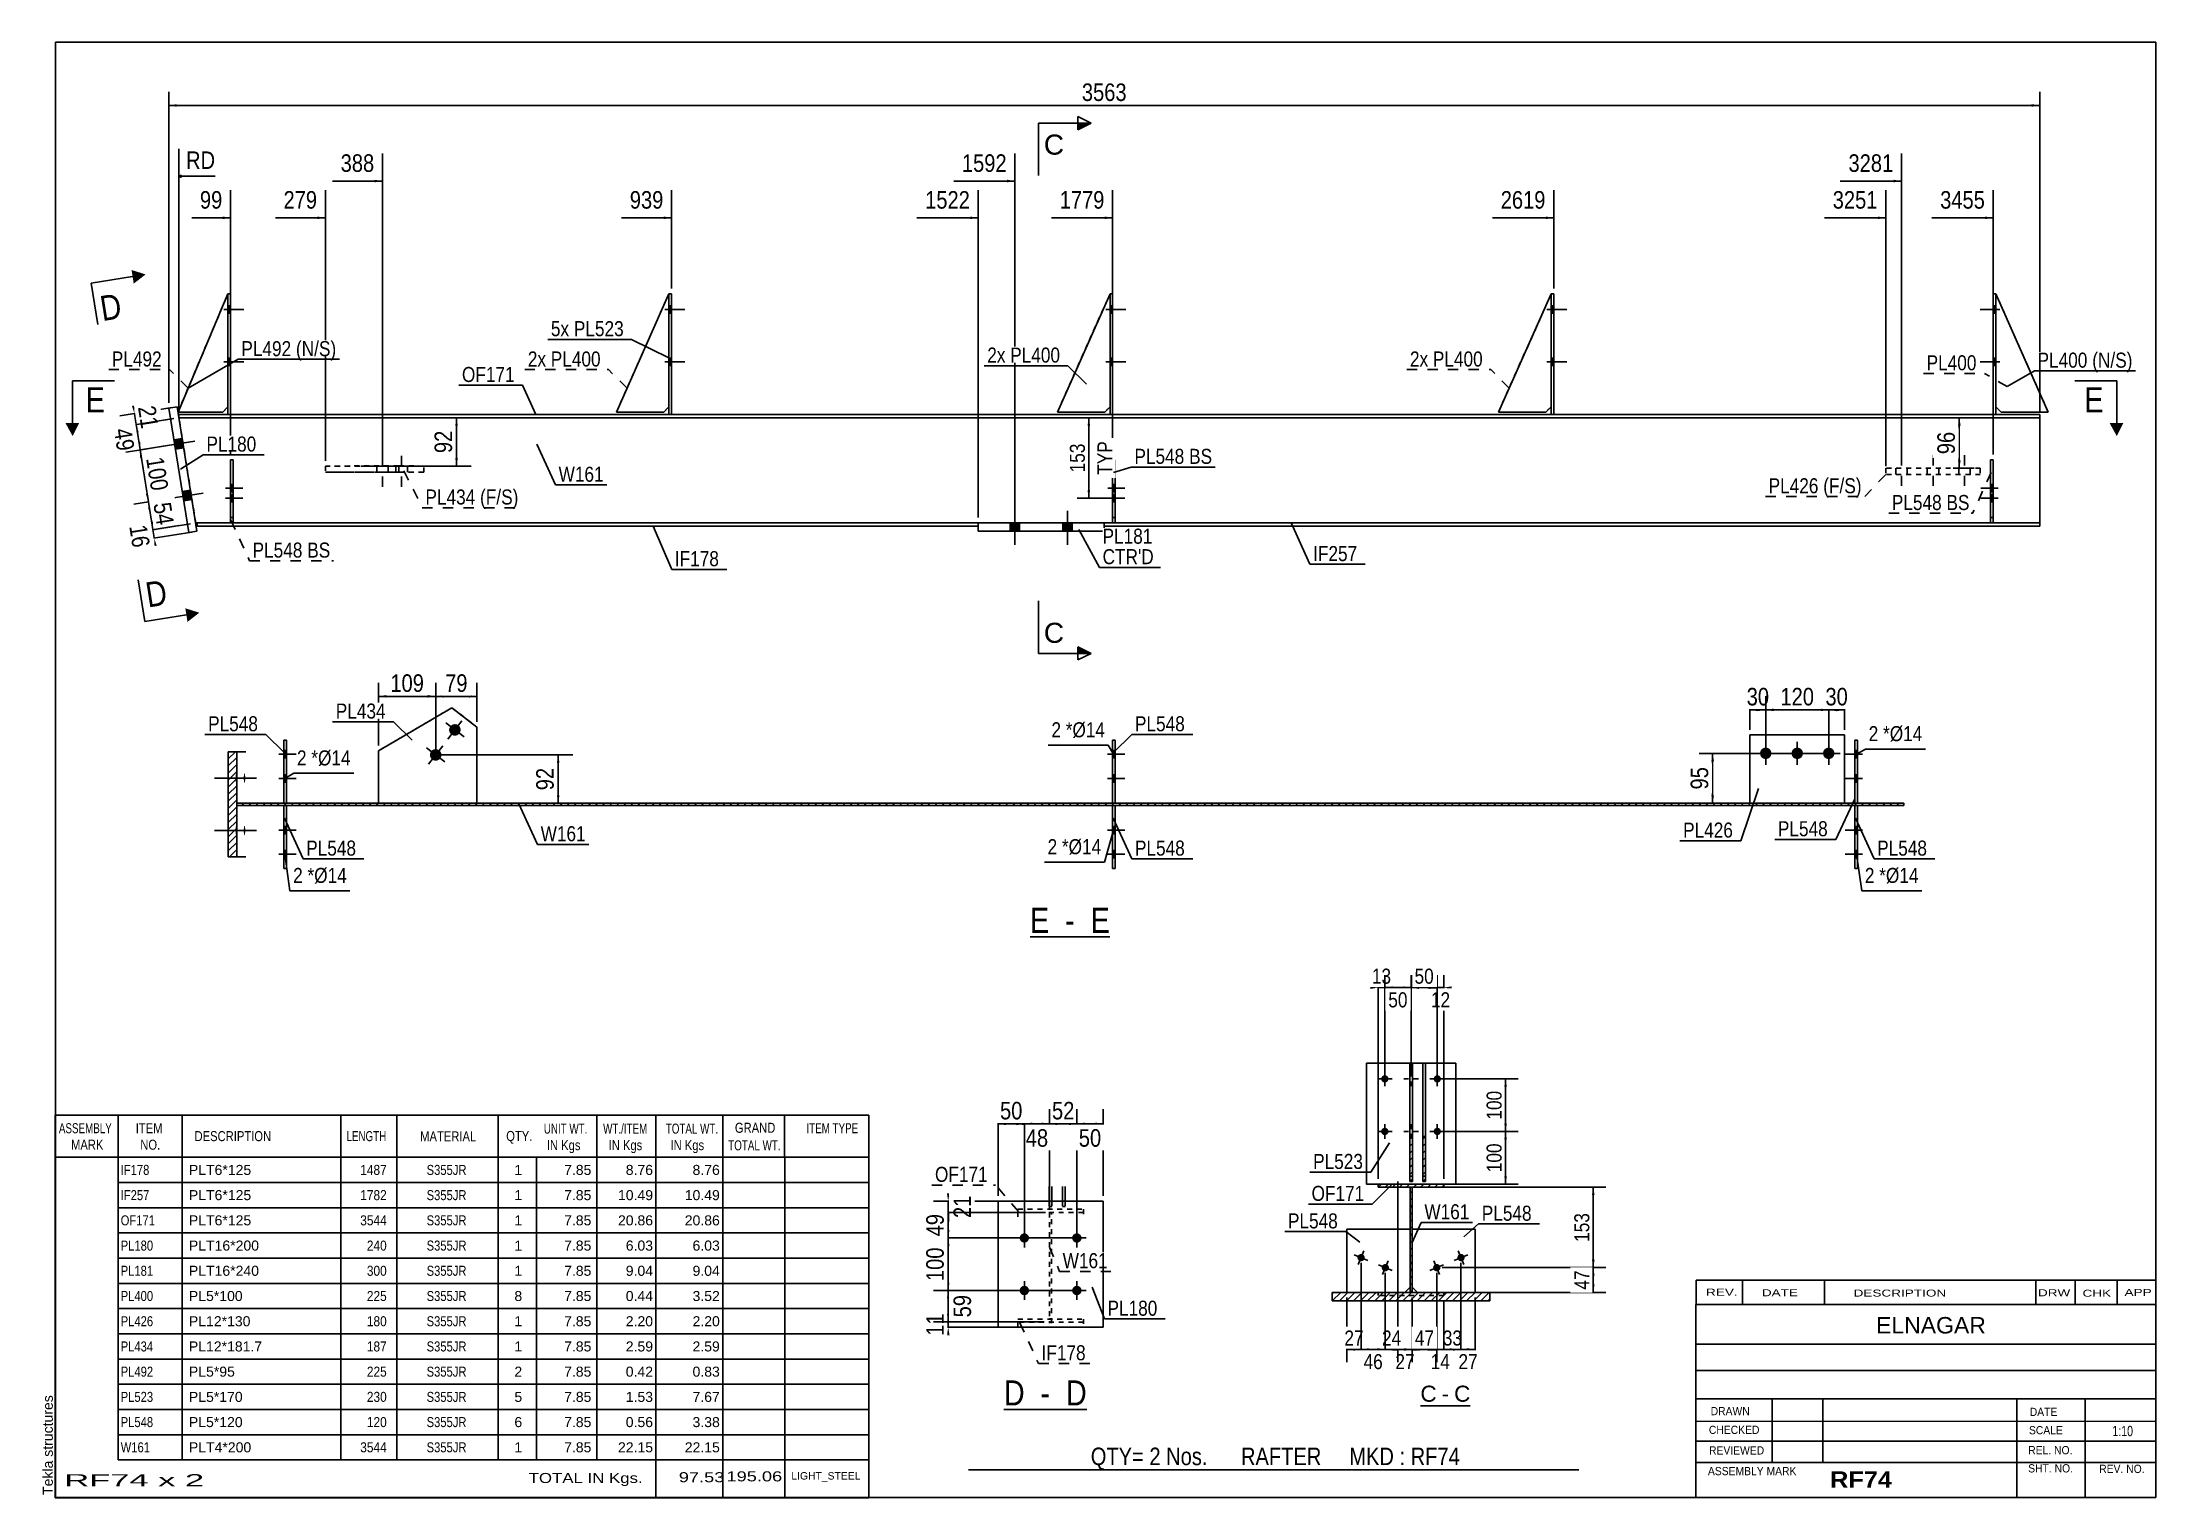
# Model space of a CAD drawing. Header units: millimetres. Extents: x -26 to 376, y -196 to 81.
import ezdxf

# ---------------------------------------------------------------- set-up
doc = ezdxf.new("R2010")
doc.units = ezdxf.units.MM
doc.linetypes.add('DXK_LINE_DOT1', pattern=[1.8814, 0.9407, -0.9407])
doc.linetypes.add('DXK_LINE_DOT2', pattern=[3.9198, 1.9599, -1.9599])
doc.styles.add('Arial', font='ARIAL.TTF', dxfattribs={"height": 0.2})
doc.styles.add('Arial Bold', font='ARIALBD.TTF', dxfattribs={"height": 0.2})
doc.styles.add('Arial Narrow', font='ARIALN.TTF', dxfattribs={"height": 0.2})

# ---------------------------------------------------------------- blocks, each defined once
blk = doc.blocks.new('Unknown-626819533-1211')
at = {"color": 5, "linetype": 'Continuous'}
for p, q in [((376.47, 81.47), (-23.53, 81.47)), ((-23.53, 81.47), (-23.53, -195.53)), ((376.47, -195.53), (376.47, 81.47)), ((-23.53, -195.53), (376.47, -195.53))]:
    blk.add_line(p, q, dxfattribs=at)
at = {"color": 174, "linetype": 'Continuous', "style": 'Arial'}
blk.add_text('Tekla structures', height=1.9102, rotation=90, dxfattribs=at).set_placement((-24.03, -195.03))
blk = doc.blocks.new('Unknown-626819533-12 - 1701')
at = {"color": 7, "linetype": 'Continuous'}
blk.add_line((236.43, -178.04), (245.93, -178.04), dxfattribs=at)
at = {"color": 0, "linetype": 'Continuous'}
blk.add_wipeout([(239.51, -177.29), (239.51, -174.09), (236.43, -174.09), (236.43, -177.29)], dxfattribs=at)
blk.add_wipeout([(241.89, -177.29), (241.89, -174.09), (240.47, -174.09), (240.47, -177.29)], dxfattribs=at)
at = {"color": 96, "linetype": 'Continuous', "style": 'Arial'}
blk.add_text('C', height=3.06, dxfattribs=at).set_placement((236.43, -177.29))
at = {"color": 0, "linetype": 'Continuous'}
blk.add_wipeout([(245.93, -177.29), (245.93, -174.09), (242.85, -174.09), (242.85, -177.29)], dxfattribs=at)
at = {"color": 96, "linetype": 'Continuous', "style": 'Arial'}
for s, p in [('-', (240.47, -177.29)), ('C', (242.85, -177.29))]:
    blk.add_text(s, height=3.06, dxfattribs=at).set_placement(p)
blk = doc.blocks.new('Unknown-626819533-13 - 1511')
at = {"color": 7, "linetype": 'Continuous'}
blk.add_line((157.11, -178.75), (172.89, -178.75), dxfattribs=at)
at = {"color": 0, "linetype": 'Continuous'}
blk.add_wipeout([(161.06, -178), (161.06, -173), (157.11, -173), (157.11, -178)], dxfattribs=at)
blk.add_wipeout([(167.43, -178), (167.43, -173), (162.56, -173), (162.56, -178)], dxfattribs=at)
at = {"color": 6, "linetype": 'Continuous', "style": 'Arial Narrow'}
for s, height, p in [('D', 4.77, (157.11, -178)), (' - ', 4.772, (162.56, -178))]:
    blk.add_text(s, height=height, dxfattribs=at).set_placement(p)
at = {"color": 0, "linetype": 'Continuous'}
blk.add_wipeout([(172.89, -178), (172.89, -173), (168.93, -173), (168.93, -178)], dxfattribs=at)
at = {"color": 6, "linetype": 'Continuous', "style": 'Arial Narrow'}
blk.add_text('D', height=4.77, dxfattribs=at).set_placement((168.93, -178))
blk = doc.blocks.new('Unknown-626819533-14 - 1253')
at = {"color": 7, "linetype": 'Continuous'}
blk.add_line((162.1, -88.79), (177.28, -88.79), dxfattribs=at)
at = {"color": 0, "linetype": 'Continuous'}
blk.add_wipeout([(165.76, -88.04), (165.76, -83.04), (162.1, -83.04), (162.1, -88.04)], dxfattribs=at)
blk.add_wipeout([(172.12, -88.04), (172.12, -83.04), (167.26, -83.04), (167.26, -88.04)], dxfattribs=at)
at = {"color": 6, "linetype": 'Continuous', "style": 'Arial Narrow'}
for s, height, p in [('E', 4.77, (162.1, -88.04)), (' - ', 4.772, (167.26, -88.04))]:
    blk.add_text(s, height=height, dxfattribs=at).set_placement(p)
at = {"color": 0, "linetype": 'Continuous'}
blk.add_wipeout([(177.28, -88.04), (177.28, -83.04), (173.62, -83.04), (173.62, -88.04)], dxfattribs=at)
at = {"color": 6, "linetype": 'Continuous', "style": 'Arial Narrow'}
blk.add_text('E', height=4.77, dxfattribs=at).set_placement((173.62, -88.04))
blk = doc.blocks.new('Part-626819533-2075 - 1883')
at = {"color": 7, "linetype": 'DXK_LINE_DOT1'}
for p, q in [((41.85, 0.83), (27.88, 0.82)), ((27.88, 0.82), (27.88, -0.38)), ((27.88, 0.82), (46.61, 0.82)), ((41.85, -0.37), (41.85, 0.83)), ((46.61, 0.82), (41.85, 0.83)), ((46.61, -0.38), (46.61, 0.82)), ((27.88, -0.38), (41.85, -0.37)), ((46.61, -0.38), (27.88, -0.38)), ((27.88, -0.38), (27.88, -0.38)), ((41.85, -0.37), (46.61, -0.38)), ((46.61, -0.38), (46.61, -0.38))]:
    blk.add_line(p, q, dxfattribs=at)
blk = doc.blocks.new('Part-626819533-1914 - 1883')
at = {"color": 2, "linetype": 'Continuous'}
for p, q in [((-0.33, 12.1), (-1.91, 11.85)), ((-0.33, 12.1), (3.43, -11.6)), ((-1.91, 11.85), (1.85, -11.85)), ((1.85, -11.85), (3.43, -11.6))]:
    blk.add_line(p, q, dxfattribs=at)
blk = doc.blocks.new('Part-626819533-3006 - 1883')
at = {"color": 2, "linetype": 'Continuous'}
for p, q in [((356.01, 11.1), (346.01, 33.6)), ((347.01, 11.1), (346.01, 12.1)), ((356.01, 11.1), (347.01, 11.1))]:
    blk.add_line(p, q, dxfattribs=at)
blk = doc.blocks.new('Bolt-626819533-2042 - 1883')
at = {"linetype": 'Continuous'}
for points in [[(160.1, -10), (158.3, -10), (158.3, -11.6), (160.1, -11.6)], [(160.1, -10), (158.3, -10), (158.3, -11.6), (160.1, -11.6)], [(170.1, -10), (168.3, -10), (168.3, -11.6), (170.1, -11.6)], [(170.1, -10), (168.3, -10), (168.3, -11.6), (170.1, -11.6)]]:
    blk.add_hatch(color=3, dxfattribs=at).paths.add_polyline_path(points)
at = {"color": 3, "linetype": 'Continuous'}
for p, q in [((159.2, -14.2), (159.2, -7.7)), ((159.2, -14.2), (159.2, -7.7)), ((169.2, -14.2), (169.2, -7.7)), ((169.2, -14.2), (169.2, -7.7)), ((158.3, -11.6), (158.3, -10)), ((158.3, -11.6), (158.3, -10)), ((160.1, -11.6), (160.1, -10)), ((160.1, -11.6), (160.1, -10)), ((168.3, -11.6), (168.3, -10)), ((168.3, -11.6), (168.3, -10)), ((170.1, -11.6), (170.1, -10)), ((170.1, -11.6), (170.1, -10))]:
    blk.add_line(p, q, dxfattribs=at)
blk = doc.blocks.new('Part-626819533-2997 - 1883')
at = {"color": 7, "linetype": 'DXK_LINE_DOT1'}
for p, q in [((177.82, 2), (177.82, -10)), ((178.32, 2), (177.82, 2)), ((178.32, -10), (178.32, 2)), ((177.82, -10), (178.32, -10))]:
    blk.add_line(p, q, dxfattribs=at)
blk = doc.blocks.new('Part-626819533-3007 - 1883')
at = {"color": 2, "linetype": 'Continuous'}
for p, q in [((251.32, 11.1), (261.32, 33.6)), ((261.32, 12.1), (260.32, 11.1)), ((260.32, 11.1), (251.32, 11.1))]:
    blk.add_line(p, q, dxfattribs=at)
blk = doc.blocks.new('Bolt-626819533-3015 - 1883')
at = {"color": 3, "linetype": 'DXK_LINE_DOT2'}
for p, q in [((346.46, -3.39), (343.16, -3.39)), ((345.51, -2.69), (345.01, -2.69)), ((346.46, -5.3), (343.16, -5.3)), ((345.51, -4.09), (345.01, -4.09)), ((345.51, -4.6), (345.01, -4.6)), ((345.51, -6), (345.01, -6))]:
    blk.add_line(p, q, dxfattribs=at)
blk = doc.blocks.new('Part-626819533-2053 - 1883')
at = {"color": 2, "linetype": 'Continuous'}
for p, q in [((177.82, -10), (176.21, -10)), ((354.37, -10.6), (176.21, -10.6)), ((345.01, -10), (178.32, -10)), ((354.37, -10), (345.51, -10)), ((354.37, -10.6), (354.37, -10))]:
    blk.add_line(p, q, dxfattribs=at)
at = {"color": 7, "linetype": 'DXK_LINE_DOT1'}
for p, q in [((176.21, -10.6), (176.21, -10)), ((178.32, -10), (177.82, -10)), ((345.51, -10), (345.01, -10))]:
    blk.add_line(p, q, dxfattribs=at)
blk = doc.blocks.new('Part-626819533-2996 - 1883')
at = {"color": 7, "linetype": 'DXK_LINE_DOT1'}
for p, q in [((251.32, 11.1), (261.32, 33.6)), ((261.32, 33.6), (261.32, 12.1)), ((261.32, 12.1), (260.32, 11.1)), ((260.32, 11.1), (251.32, 11.1))]:
    blk.add_line(p, q, dxfattribs=at)
blk = doc.blocks.new('Part-626819533-2117 - 1883')
at = {"color": 2, "linetype": 'Continuous'}
for p, q in [((177.32, 10.6), (177.32, 33.6)), ((177.32, 33.6), (177.82, 33.6)), ((177.82, 33.6), (177.82, 10.6)), ((177.82, 10.6), (177.32, 10.6))]:
    blk.add_line(p, q, dxfattribs=at)
blk = doc.blocks.new('Part-626819533-2036 - 1883')
at = {"color": 7, "linetype": 'DXK_LINE_DOT1'}
for p, q in [((345.01, -10), (345.01, 2)), ((345.01, 2), (345.51, 2)), ((345.51, -10), (345.51, 2)), ((345.01, -9), (345.51, -9)), ((345.51, -10), (345.01, -10))]:
    blk.add_line(p, q, dxfattribs=at)
blk = doc.blocks.new('Bolt-626819533-1908 - 1883')
at = {"color": 3, "linetype": 'DXK_LINE_DOT2'}
for p, q in [((37.65, 0.82), (37.65, -0.38)), ((38.75, 2.72), (38.75, -4.08)), ((39.85, 0.82), (39.85, -0.38)), ((41.3, 0.82), (41.3, -0.38)), ((42.4, 2.73), (42.4, -4.07)), ((43.5, 0.82), (43.5, -0.38))]:
    blk.add_line(p, q, dxfattribs=at)
blk = doc.blocks.new('Bolt-626819533-2037 - 1883')
at = {"linetype": 'Continuous'}
for points in [[(261.82, 29.93), (261.82, 31.33), (261.32, 31.33), (261.32, 29.93)], [(261.82, 29.93), (261.82, 31.33), (261.32, 31.33), (261.32, 29.93)], [(261.82, 29.93), (261.82, 31.33), (261.32, 31.33), (261.32, 29.93)], [(261.82, 19.93), (261.82, 21.33), (261.32, 21.33), (261.32, 19.93)], [(261.82, 19.93), (261.82, 21.33), (261.32, 21.33), (261.32, 19.93)], [(261.82, 19.93), (261.82, 21.33), (261.32, 21.33), (261.32, 19.93)]]:
    blk.add_hatch(color=3, dxfattribs=at).paths.add_polyline_path(points)
at = {"color": 3, "linetype": 'Continuous'}
for p, q in [((260.52, 30.63), (264.32, 30.63)), ((260.52, 30.63), (264.32, 30.63)), ((260.52, 30.63), (264.32, 30.63)), ((261.32, 31.33), (261.82, 31.33)), ((261.32, 31.33), (261.82, 31.33)), ((261.32, 31.33), (261.82, 31.33)), ((261.32, 29.93), (261.82, 29.93)), ((261.32, 29.93), (261.82, 29.93)), ((261.32, 29.93), (261.82, 29.93)), ((260.52, 20.63), (264.32, 20.63)), ((260.52, 20.63), (264.32, 20.63)), ((260.52, 20.63), (264.32, 20.63)), ((261.32, 21.33), (261.82, 21.33)), ((261.32, 21.33), (261.82, 21.33)), ((261.32, 21.33), (261.82, 21.33)), ((261.32, 19.93), (261.82, 19.93)), ((261.32, 19.93), (261.82, 19.93)), ((261.32, 19.93), (261.82, 19.93))]:
    blk.add_line(p, q, dxfattribs=at)
blk = doc.blocks.new('Part-626819533-2993 - 1883')
at = {"color": 2, "linetype": 'Continuous'}
for p, q in [((345.01, -10), (345.01, 2)), ((345.01, 2), (345.51, 2)), ((345.51, -10), (345.51, 2)), ((345.51, -10), (345.01, -10))]:
    blk.add_line(p, q, dxfattribs=at)
blk = doc.blocks.new('Bolt-626819533-1909 - 1883')
at = {"color": 3, "linetype": 'DXK_LINE_DOT2'}
for p, q in [((326.96, 0.4), (326.96, -0.8)), ((328.06, 2.9), (328.06, -3.9)), ((329.16, 0.4), (329.16, -0.8)), ((332.96, 0.4), (332.96, -0.8)), ((334.06, 2.9), (334.06, -3.9)), ((335.16, 0.4), (335.16, -0.8)), ((338.96, 0.4), (338.96, -0.8)), ((340.06, 2.9), (340.06, -3.9)), ((341.16, 0.4), (341.16, -0.8))]:
    blk.add_line(p, q, dxfattribs=at)
blk = doc.blocks.new('Bolt-626819533-2038 - 1883')
at = {"linetype": 'Continuous'}
for points in [[(177.82, 29.93), (177.82, 31.33), (177.32, 31.33), (177.32, 29.93)], [(177.82, 29.93), (177.82, 31.33), (177.32, 31.33), (177.32, 29.93)], [(177.82, 29.93), (177.82, 31.33), (177.32, 31.33), (177.32, 29.93)], [(177.82, 19.93), (177.82, 21.33), (177.32, 21.33), (177.32, 19.93)], [(177.82, 19.93), (177.82, 21.33), (177.32, 21.33), (177.32, 19.93)], [(177.82, 19.93), (177.82, 21.33), (177.32, 21.33), (177.32, 19.93)]]:
    blk.add_hatch(color=3, dxfattribs=at).paths.add_polyline_path(points)
at = {"color": 3, "linetype": 'Continuous'}
for p, q in [((176.52, 30.63), (180.32, 30.63)), ((176.52, 30.63), (180.32, 30.63)), ((176.52, 30.63), (180.32, 30.63)), ((177.32, 31.33), (177.82, 31.33)), ((177.32, 31.33), (177.82, 31.33)), ((177.32, 31.33), (177.82, 31.33)), ((177.32, 29.93), (177.82, 29.93)), ((177.32, 29.93), (177.82, 29.93)), ((177.32, 29.93), (177.82, 29.93)), ((176.52, 20.63), (180.32, 20.63)), ((176.52, 20.63), (180.32, 20.63)), ((176.52, 20.63), (180.32, 20.63)), ((177.32, 21.33), (177.82, 21.33)), ((177.32, 21.33), (177.82, 21.33)), ((177.32, 21.33), (177.82, 21.33)), ((177.32, 19.93), (177.82, 19.93)), ((177.32, 19.93), (177.82, 19.93)), ((177.32, 19.93), (177.82, 19.93))]:
    blk.add_line(p, q, dxfattribs=at)
blk = doc.blocks.new('Bolt-626819533-2043 - 1883')
at = {"linetype": 'Continuous'}
for points in [[(-0.96, 5.83), (-0.67, 4.05), (0.91, 4.3), (0.62, 6.08)], [(-0.96, 5.83), (-0.67, 4.05), (0.91, 4.3), (0.62, 6.08)], [(0.61, -4.05), (0.9, -5.83), (2.48, -5.58), (2.19, -3.8)], [(0.61, -4.05), (0.9, -5.83), (2.48, -5.58), (2.19, -3.8)]]:
    blk.add_hatch(color=3, dxfattribs=at).paths.add_polyline_path(points)
at = {"color": 3, "linetype": 'Continuous'}
for p, q in [((-3.38, 4.53), (3.04, 5.55)), ((-3.38, 4.53), (3.04, 5.55)), ((-0.96, 5.83), (0.62, 6.08)), ((-0.96, 5.83), (0.62, 6.08)), ((-0.67, 4.05), (0.91, 4.3)), ((-0.67, 4.05), (0.91, 4.3)), ((0.61, -4.05), (2.19, -3.8)), ((0.61, -4.05), (2.19, -3.8)), ((-1.81, -5.35), (4.61, -4.33)), ((-1.81, -5.35), (4.61, -4.33)), ((0.9, -5.83), (2.48, -5.58)), ((0.9, -5.83), (2.48, -5.58))]:
    blk.add_line(p, q, dxfattribs=at)
blk = doc.blocks.new('Part-626819533-1919 - 1883')
at = {"color": 2, "linetype": 'Continuous'}
for p, q in [((9.32, 10.6), (0, 10.6)), ((0, 10), (0, 10.6)), ((354.37, 10), (0, 10)), ((93.32, 10.6), (9.82, 10.6)), ((177.32, 10.6), (93.82, 10.6)), ((261.32, 10.6), (177.82, 10.6)), ((345.51, 10.6), (261.82, 10.6)), ((354.37, 10.6), (346.01, 10.6)), ((354.37, 10.6), (354.37, 10))]:
    blk.add_line(p, q, dxfattribs=at)
at = {"color": 7, "linetype": 'DXK_LINE_DOT1'}
for p, q in [((9.82, 10.6), (9.32, 10.6)), ((346.01, 10.6), (93.32, 10.6))]:
    blk.add_line(p, q, dxfattribs=at)
blk = doc.blocks.new('Bolt-626819533-3012 - 1883')
at = {"linetype": 'Continuous'}
for points in [[(177.82, -2.69), (177.82, -4.09), (178.32, -4.09), (178.32, -2.69)], [(177.82, -4.6), (177.82, -6), (178.32, -6), (178.32, -4.6)]]:
    blk.add_hatch(color=3, dxfattribs=at).paths.add_polyline_path(points)
at = {"color": 3, "linetype": 'Continuous'}
for p, q in [((176.87, -3.39), (180.17, -3.39)), ((177.82, -2.69), (178.32, -2.69)), ((176.87, -5.3), (180.17, -5.3)), ((177.82, -4.09), (178.32, -4.09)), ((177.82, -4.6), (178.32, -4.6)), ((177.82, -6), (178.32, -6))]:
    blk.add_line(p, q, dxfattribs=at)
blk = doc.blocks.new('Part-626819533-3008 - 1883')
at = {"color": 2, "linetype": 'Continuous'}
for p, q in [((83.32, 11.1), (93.32, 33.6)), ((93.32, 12.1), (92.32, 11.1)), ((92.32, 11.1), (83.32, 11.1))]:
    blk.add_line(p, q, dxfattribs=at)
blk = doc.blocks.new('Part-626819533-1924 - 1883')
at = {"color": 2, "linetype": 'Continuous'}
for p, q in [((3.48, -10.6), (3.48, -10)), ((9.82, -10), (3.48, -10)), ((152.21, -10.6), (3.48, -10.6)), ((152.21, -10), (10.32, -10))]:
    blk.add_line(p, q, dxfattribs=at)
at = {"color": 7, "linetype": 'DXK_LINE_DOT1'}
for p, q in [((10.32, -10), (9.82, -10)), ((152.21, -10), (152.21, -10.6))]:
    blk.add_line(p, q, dxfattribs=at)
blk = doc.blocks.new('Bolt-626819533-2041 - 1883')
at = {"linetype": 'Continuous'}
for points in [[(9.82, 29.93), (9.82, 31.33), (9.32, 31.33), (9.32, 29.93)], [(9.82, 29.93), (9.82, 31.33), (9.32, 31.33), (9.32, 29.93)], [(9.82, 29.93), (9.82, 31.33), (9.32, 31.33), (9.32, 29.93)], [(9.82, 19.93), (9.82, 21.33), (9.32, 21.33), (9.32, 19.93)], [(9.82, 19.93), (9.82, 21.33), (9.32, 21.33), (9.32, 19.93)], [(9.82, 19.93), (9.82, 21.33), (9.32, 21.33), (9.32, 19.93)]]:
    blk.add_hatch(color=3, dxfattribs=at).paths.add_polyline_path(points)
at = {"color": 3, "linetype": 'Continuous'}
for p, q in [((8.52, 30.63), (12.32, 30.63)), ((8.52, 30.63), (12.32, 30.63)), ((8.52, 30.63), (12.32, 30.63)), ((9.32, 31.33), (9.82, 31.33)), ((9.32, 31.33), (9.82, 31.33)), ((9.32, 31.33), (9.82, 31.33)), ((9.32, 29.93), (9.82, 29.93)), ((9.32, 29.93), (9.82, 29.93)), ((9.32, 29.93), (9.82, 29.93)), ((8.52, 20.63), (12.32, 20.63)), ((8.52, 20.63), (12.32, 20.63)), ((8.52, 20.63), (12.32, 20.63)), ((9.32, 21.33), (9.82, 21.33)), ((9.32, 21.33), (9.82, 21.33)), ((9.32, 21.33), (9.82, 21.33)), ((9.32, 19.93), (9.82, 19.93)), ((9.32, 19.93), (9.82, 19.93)), ((9.32, 19.93), (9.82, 19.93))]:
    blk.add_line(p, q, dxfattribs=at)
blk = doc.blocks.new('Part-626819533-1977 - 1883')
at = {"color": 2, "linetype": 'Continuous'}
for p, q in [((176.2, -10), (152.2, -10)), ((152.2, -11.6), (152.2, -10)), ((176.2, -11.6), (152.2, -11.6)), ((176.2, -11.6), (176.2, -10))]:
    blk.add_line(p, q, dxfattribs=at)
blk = doc.blocks.new('Part-626819533-1982 - 1883')
at = {"color": 2, "linetype": 'Continuous'}
for p, q in [((9.32, 10.6), (9.32, 33.6)), ((9.32, 33.6), (9.82, 33.6)), ((9.82, 33.6), (9.82, 10.6)), ((9.82, 10.6), (9.32, 10.6))]:
    blk.add_line(p, q, dxfattribs=at)
blk = doc.blocks.new('Part-626819533-2004 - 1883')
at = {"color": 2, "linetype": 'Continuous'}
for p, q in [((9.82, -10), (9.82, 2)), ((9.82, 2), (10.32, 2)), ((10.32, 2), (10.32, -10)), ((10.32, -10), (9.82, -10))]:
    blk.add_line(p, q, dxfattribs=at)
at = {"color": 7, "linetype": 'DXK_LINE_DOT1'}
blk.add_line((9.82, -9), (10.32, -9), dxfattribs=at)
blk = doc.blocks.new('Part-626819533-2026 - 1883')
at = {"color": 7, "linetype": 'DXK_LINE_DOT1'}
for p, q in [((-0.18, 11.1), (9.32, 33.6)), ((9.32, 33.6), (9.32, 12.1)), ((9.32, 12.1), (8.32, 11.1)), ((8.32, 11.1), (-0.18, 11.1))]:
    blk.add_line(p, q, dxfattribs=at)
blk = doc.blocks.new('Part-626819533-2031 - 1883')
at = {"color": 2, "linetype": 'Continuous'}
for p, q in [((346.01, 33.6), (345.51, 33.6)), ((345.51, 33.6), (345.51, 10.6)), ((346.01, 10.6), (346.01, 33.6)), ((345.51, 10.6), (346.01, 10.6))]:
    blk.add_line(p, q, dxfattribs=at)
blk = doc.blocks.new('Bolt-626819533-2039 - 1883')
at = {"linetype": 'Continuous'}
for points in [[(93.82, 29.93), (93.82, 31.33), (93.32, 31.33), (93.32, 29.93)], [(93.82, 29.93), (93.82, 31.33), (93.32, 31.33), (93.32, 29.93)], [(93.82, 29.93), (93.82, 31.33), (93.32, 31.33), (93.32, 29.93)], [(93.82, 19.93), (93.82, 21.33), (93.32, 21.33), (93.32, 19.93)], [(93.82, 19.93), (93.82, 21.33), (93.32, 21.33), (93.32, 19.93)], [(93.82, 19.93), (93.82, 21.33), (93.32, 21.33), (93.32, 19.93)]]:
    blk.add_hatch(color=3, dxfattribs=at).paths.add_polyline_path(points)
at = {"color": 3, "linetype": 'Continuous'}
for p, q in [((92.52, 30.63), (96.32, 30.63)), ((92.52, 30.63), (96.32, 30.63)), ((92.52, 30.63), (96.32, 30.63)), ((93.32, 31.33), (93.82, 31.33)), ((93.32, 31.33), (93.82, 31.33)), ((93.32, 31.33), (93.82, 31.33)), ((93.32, 29.93), (93.82, 29.93)), ((93.32, 29.93), (93.82, 29.93)), ((93.32, 29.93), (93.82, 29.93)), ((92.52, 20.63), (96.32, 20.63)), ((92.52, 20.63), (96.32, 20.63)), ((92.52, 20.63), (96.32, 20.63)), ((93.32, 21.33), (93.82, 21.33)), ((93.32, 21.33), (93.82, 21.33)), ((93.32, 21.33), (93.82, 21.33)), ((93.32, 19.93), (93.82, 19.93)), ((93.32, 19.93), (93.82, 19.93)), ((93.32, 19.93), (93.82, 19.93))]:
    blk.add_line(p, q, dxfattribs=at)
blk = doc.blocks.new('Bolt-626819533-2040 - 1883')
at = {"linetype": 'Continuous'}
for points in [[(346.01, 29.93), (346.01, 31.33), (345.51, 31.33), (345.51, 29.93)], [(346.01, 29.93), (346.01, 31.33), (345.51, 31.33), (345.51, 29.93)], [(346.01, 29.93), (346.01, 31.33), (345.51, 31.33), (345.51, 29.93)], [(346.01, 19.93), (346.01, 21.33), (345.51, 21.33), (345.51, 19.93)], [(346.01, 19.93), (346.01, 21.33), (345.51, 21.33), (345.51, 19.93)], [(346.01, 19.93), (346.01, 21.33), (345.51, 21.33), (345.51, 19.93)]]:
    blk.add_hatch(color=3, dxfattribs=at).paths.add_polyline_path(points)
at = {"color": 3, "linetype": 'Continuous'}
for p, q in [((346.81, 30.63), (343.01, 30.63)), ((346.81, 30.63), (343.01, 30.63)), ((346.81, 30.63), (343.01, 30.63)), ((346.01, 31.33), (345.51, 31.33)), ((346.01, 31.33), (345.51, 31.33)), ((346.01, 31.33), (345.51, 31.33)), ((346.01, 29.93), (345.51, 29.93)), ((346.01, 29.93), (345.51, 29.93)), ((346.01, 29.93), (345.51, 29.93)), ((346.81, 20.63), (343.01, 20.63)), ((346.81, 20.63), (343.01, 20.63)), ((346.81, 20.63), (343.01, 20.63)), ((346.01, 21.33), (345.51, 21.33)), ((346.01, 21.33), (345.51, 21.33)), ((346.01, 21.33), (345.51, 21.33)), ((346.01, 19.93), (345.51, 19.93)), ((346.01, 19.93), (345.51, 19.93)), ((346.01, 19.93), (345.51, 19.93))]:
    blk.add_line(p, q, dxfattribs=at)
blk = doc.blocks.new('Part-626819533-2112 - 1883')
at = {"color": 2, "linetype": 'Continuous'}
for p, q in [((177.82, -10), (177.82, 2)), ((177.82, 2), (178.32, 2)), ((178.32, 2), (178.32, -10)), ((178.32, -10), (177.82, -10))]:
    blk.add_line(p, q, dxfattribs=at)
at = {"color": 7, "linetype": 'DXK_LINE_DOT1'}
blk.add_line((177.82, -9), (178.32, -9), dxfattribs=at)
blk = doc.blocks.new('Part-626819533-2048 - 1883')
at = {"color": 7, "linetype": 'DXK_LINE_DOT1'}
for p, q in [((3.18, -10), (0, 10)), ((0, 10), (354.37, 10)), ((9.82, -10), (3.48, -10)), ((345.01, -10), (10.32, -10)), ((354.37, -10), (345.51, -10))]:
    blk.add_line(p, q, dxfattribs=at)
at = {"color": 2, "linetype": 'Continuous'}
for p, q in [((354.37, 10), (354.37, -10)), ((3.48, -10), (3.18, -10))]:
    blk.add_line(p, q, dxfattribs=at)
blk = doc.blocks.new('Part-626819533-2097 - 1883')
at = {"color": 7, "linetype": 'DXK_LINE_DOT1'}
for p, q in [((343.06, 0.4), (325.06, 0.4)), ((325.06, 0.4), (325.06, -0.8)), ((343.06, 0.4), (343.06, -0.8)), ((343.06, -0.8), (325.06, -0.8))]:
    blk.add_line(p, q, dxfattribs=at)
blk = doc.blocks.new('Part-626819533-2102 - 1883')
at = {"color": 2, "linetype": 'Continuous'}
for p, q in [((261.32, 10.6), (261.32, 33.6)), ((261.32, 33.6), (261.82, 33.6)), ((261.82, 33.6), (261.82, 10.6)), ((261.82, 10.6), (261.32, 10.6))]:
    blk.add_line(p, q, dxfattribs=at)
blk = doc.blocks.new('Part-626819533-2107 - 1883')
at = {"color": 7, "linetype": 'DXK_LINE_DOT1'}
for p, q in [((167.32, 11.1), (177.32, 33.6)), ((177.32, 33.6), (177.32, 12.1)), ((177.32, 12.1), (176.32, 11.1)), ((176.32, 11.1), (167.32, 11.1))]:
    blk.add_line(p, q, dxfattribs=at)
blk = doc.blocks.new('Part-626819533-2122 - 1883')
at = {"color": 2, "linetype": 'Continuous'}
for p, q in [((93.32, 10.6), (93.32, 33.6)), ((93.32, 33.6), (93.82, 33.6)), ((93.82, 33.6), (93.82, 10.6)), ((93.82, 10.6), (93.32, 10.6))]:
    blk.add_line(p, q, dxfattribs=at)
blk = doc.blocks.new('Part-626819533-2127 - 1883')
at = {"color": 7, "linetype": 'DXK_LINE_DOT1'}
for p, q in [((346.01, 33.6), (346.01, 12.1)), ((356.01, 11.1), (346.01, 33.6)), ((346.01, 12.1), (347.01, 11.1)), ((347.01, 11.1), (356.01, 11.1))]:
    blk.add_line(p, q, dxfattribs=at)
blk = doc.blocks.new('Bolt-626819533-3018 - 1883')
at = {"linetype": 'Continuous'}
for points in [[(345.51, -4.09), (345.51, -2.69), (345.01, -2.69), (345.01, -4.09)], [(345.51, -6), (345.51, -4.6), (345.01, -4.6), (345.01, -6)]]:
    blk.add_hatch(color=3, dxfattribs=at).paths.add_polyline_path(points)
at = {"color": 3, "linetype": 'Continuous'}
for p, q in [((346.46, -3.39), (343.16, -3.39)), ((345.51, -2.69), (345.01, -2.69)), ((346.46, -5.3), (343.16, -5.3)), ((345.51, -4.09), (345.01, -4.09)), ((345.51, -4.6), (345.01, -4.6)), ((345.51, -6), (345.01, -6))]:
    blk.add_line(p, q, dxfattribs=at)
blk = doc.blocks.new('Part-626819533-3000 - 1883')
at = {"color": 7, "linetype": 'DXK_LINE_DOT1'}
for p, q in [((83.32, 11.1), (93.32, 33.6)), ((93.32, 33.6), (93.32, 12.1)), ((93.32, 12.1), (92.32, 11.1)), ((92.32, 11.1), (83.32, 11.1))]:
    blk.add_line(p, q, dxfattribs=at)
blk = doc.blocks.new('Part-626819533-3001 - 1883')
at = {"color": 7, "linetype": 'DXK_LINE_DOT1'}
for p, q in [((9.82, 2), (9.82, -10)), ((10.32, 2), (9.82, 2)), ((10.32, -10), (10.32, 2))]:
    blk.add_line(p, q, dxfattribs=at)
blk = doc.blocks.new('Part-626819533-3004 - 1883')
at = {"color": 2, "linetype": 'Continuous'}
for p, q in [((-0.18, 11.1), (9.32, 33.6)), ((9.32, 12.1), (8.32, 11.1)), ((8.32, 11.1), (-0.18, 11.1))]:
    blk.add_line(p, q, dxfattribs=at)
blk = doc.blocks.new('Part-626819533-3005 - 1883')
at = {"color": 2, "linetype": 'Continuous'}
for p, q in [((167.32, 11.1), (177.32, 33.6)), ((177.32, 12.1), (176.32, 11.1)), ((176.32, 11.1), (167.32, 11.1))]:
    blk.add_line(p, q, dxfattribs=at)
blk = doc.blocks.new('Bolt-626819533-3009 - 1883')
at = {"linetype": 'Continuous'}
for points in [[(9.82, -2.69), (9.82, -4.09), (10.32, -4.09), (10.32, -2.69)], [(9.82, -4.6), (9.82, -6), (10.32, -6), (10.32, -4.6)]]:
    blk.add_hatch(color=3, dxfattribs=at).paths.add_polyline_path(points)
at = {"color": 3, "linetype": 'Continuous'}
for p, q in [((8.87, -3.39), (12.17, -3.39)), ((9.82, -2.69), (10.32, -2.69)), ((8.87, -5.3), (12.17, -5.3)), ((9.82, -4.09), (10.32, -4.09)), ((9.82, -4.6), (10.32, -4.6)), ((9.82, -6), (10.32, -6))]:
    blk.add_line(p, q, dxfattribs=at)
blk = doc.blocks.new('Bolt-626819533-3021 - 1883')
at = {"color": 3, "linetype": 'DXK_LINE_DOT2'}
for p, q in [((176.87, -3.39), (180.17, -3.39)), ((177.82, -2.69), (178.32, -2.69)), ((176.87, -5.3), (180.17, -5.3)), ((177.82, -4.09), (178.32, -4.09)), ((177.82, -4.6), (178.32, -4.6)), ((177.82, -6), (178.32, -6))]:
    blk.add_line(p, q, dxfattribs=at)
blk = doc.blocks.new('Bolt-626819533-3024 - 1883')
at = {"color": 3, "linetype": 'DXK_LINE_DOT2'}
for p, q in [((8.87, -3.39), (12.17, -3.39)), ((9.82, -2.69), (10.32, -2.69)), ((8.87, -5.3), (12.17, -5.3)), ((9.82, -4.09), (10.32, -4.09)), ((9.82, -4.6), (10.32, -4.6)), ((9.82, -6), (10.32, -6))]:
    blk.add_line(p, q, dxfattribs=at)
blk = doc.blocks.new('Part-626819533-1722 - 1701')
at = {"linetype": 'Continuous'}
h = blk.add_hatch(dxfattribs=at)
h.set_pattern_fill('', scale=0.3, style=0, pattern_type=0)
h.set_pattern_definition([(45, (234.4455, -156.4696), (-0.67352, 0.67352), [])])
h.paths.add_polyline_path([(234.45, -136.47), (234.45, -156.47), (234.85, -156.47), (234.85, -136.47)])
at = {"color": 2, "linetype": 'Continuous'}
for p, q in [((234.45, -156.47), (234.45, -136.47)), ((234.45, -136.47), (234.85, -136.47)), ((234.85, -136.47), (234.85, -156.47)), ((234.85, -156.47), (234.45, -156.47))]:
    blk.add_line(p, q, dxfattribs=at)
blk = doc.blocks.new('Part-626819533-1772 - 1701')
at = {"linetype": 'Continuous'}
h = blk.add_hatch(dxfattribs=at)
h.set_pattern_fill('', scale=0.3, style=0, pattern_type=0)
h.set_pattern_definition([(45, (228.3955, -136.4696), (-0.67352, 0.67352), [])])
h.paths.add_polyline_path([(228.4, -135.87), (228.4, -136.47), (240.9, -136.47), (240.9, -135.87)])
at = {"color": 2, "linetype": 'Continuous'}
for p, q in [((228.4, -136.47), (228.4, -135.87)), ((228.4, -135.87), (240.9, -135.87)), ((240.9, -136.47), (228.4, -136.47)), ((240.9, -135.87), (240.9, -136.47))]:
    blk.add_line(p, q, dxfattribs=at)
blk = doc.blocks.new('Bolt-626819533-1712 - 1701')
at = {"linetype": 'Continuous'}
for points in [[(230.35, -115.84, -1), (228.95, -115.84, -1)], [(240.35, -115.84, -1), (238.95, -115.84, -1)], [(230.35, -125.84, -1), (228.95, -125.84, -1)], [(240.35, -125.84, -1), (238.95, -125.84, -1)]]:
    blk.add_hatch(color=3, dxfattribs=at).paths.add_polyline_path(points)
at = {"color": 3, "linetype": 'Continuous'}
for p, q in [((228.25, -115.84), (231.05, -115.84)), ((229.65, -114.44), (229.65, -117.24)), ((233.25, -115.84), (234.18, -115.84)), ((234.65, -114.44), (234.65, -115.38)), ((234.65, -117.24), (234.65, -116.31)), ((236.05, -115.84), (235.11, -115.84)), ((238.25, -115.84), (241.05, -115.84)), ((239.65, -114.44), (239.65, -117.24)), ((229.65, -124.44), (229.65, -127.24)), ((234.65, -124.44), (234.65, -125.38)), ((239.65, -124.44), (239.65, -127.24)), ((228.25, -125.84), (231.05, -125.84)), ((233.25, -125.84), (234.18, -125.84)), ((234.65, -127.24), (234.65, -126.31)), ((236.05, -125.84), (235.11, -125.84)), ((238.25, -125.84), (241.05, -125.84))]:
    blk.add_line(p, q, dxfattribs=at)
blk = doc.blocks.new('Part-626819533-1731 - 1701')
at = {"linetype": 'Continuous'}
h = blk.add_hatch(dxfattribs=at)
h.set_pattern_fill('', scale=0.3, style=0, pattern_type=0)
h.set_pattern_definition([(45, (234.3955, -135.3696), (-0.67352, 0.67352), [])])
h.paths.add_polyline_path([(234.4, -126.78), (234.4, -135.37), (234.9, -135.37), (234.9, -126.78)])
at = {"color": 2, "linetype": 'Continuous'}
for p, q in [((234.4, -112.87), (234.4, -126.78)), ((234.4, -112.87), (234.9, -112.87)), ((234.9, -112.87), (234.9, -126.78)), ((234.4, -126.78), (234.4, -135.37)), ((234.4, -126.78), (234.9, -126.78)), ((234.9, -135.37), (234.9, -126.78)), ((234.4, -135.37), (234.9, -135.37))]:
    blk.add_line(p, q, dxfattribs=at)
at = {"color": 7, "linetype": 'DXK_LINE_DOT1'}
for p, q in [((234.4, -126.78), (234.4, -135.37)), ((234.9, -126.78), (234.9, -135.37)), ((234.4, -134.37), (234.9, -134.37)), ((234.4, -135.37), (234.9, -135.37))]:
    blk.add_line(p, q, dxfattribs=at)
blk = doc.blocks.new('Part-626819533-1723 - 1701')
at = {"color": 7, "linetype": 'DXK_LINE_DOT1'}
for p, q in [((240.9, -156.47), (228.4, -156.47)), ((228.4, -156.47), (228.4, -157.07)), ((240.9, -157.07), (240.9, -156.47)), ((240.9, -157.07), (228.4, -157.07))]:
    blk.add_line(p, q, dxfattribs=at)
blk = doc.blocks.new('Part-626819533-1736 - 1701')
at = {"color": 2, "linetype": 'Continuous'}
for p, q in [((246.85, -144.47), (234.85, -144.47)), ((246.85, -144.47), (246.85, -156.47)), ((234.85, -155.47), (235.85, -156.47))]:
    blk.add_line(p, q, dxfattribs=at)
at = {"color": 7, "linetype": 'DXK_LINE_DOT1'}
for p, q in [((234.85, -144.47), (234.85, -155.47)), ((240.9, -156.47), (246.85, -156.47))]:
    blk.add_line(p, q, dxfattribs=at)
blk = doc.blocks.new('Part-626819533-1758 - 1701')
at = {"color": 2, "linetype": 'Continuous'}
for p, q in [((226.15, -112.87), (226.15, -135.87)), ((226.15, -112.87), (243.15, -112.87)), ((243.15, -112.87), (243.15, -135.87)), ((226.15, -135.87), (228.4, -135.87)), ((243.15, -135.87), (240.9, -135.87))]:
    blk.add_line(p, q, dxfattribs=at)
at = {"color": 7, "linetype": 'DXK_LINE_DOT1'}
blk.add_line((240.9, -135.87), (228.4, -135.87), dxfattribs=at)
blk = doc.blocks.new('Part-626819533-1766 - 1701')
at = {"linetype": 'Continuous'}
h = blk.add_hatch(dxfattribs=at)
h.set_pattern_fill('', scale=0.3, style=0, pattern_type=0)
h.set_pattern_definition([(45, (219.6455, -158.06955), (-0.67352, 0.67352), [])])
h.paths.add_polyline_path([(219.65, -156.47), (219.65, -158.07), (249.65, -158.07), (249.65, -156.47)])
at = {"color": 7, "linetype": 'DXK_LINE_DOT1'}
for p, q in [((219.65, -158.07), (219.65, -156.47)), ((219.65, -156.47), (249.65, -156.47)), ((249.65, -156.47), (249.65, -158.07)), ((249.65, -158.07), (219.65, -158.07))]:
    blk.add_line(p, q, dxfattribs=at)
at = {"color": 2, "linetype": 'Continuous'}
for p, q in [((219.65, -156.47), (219.65, -158.07)), ((219.65, -156.47), (249.65, -156.47)), ((249.65, -158.07), (249.65, -156.47)), ((219.65, -158.07), (249.65, -158.07))]:
    blk.add_line(p, q, dxfattribs=at)
blk = doc.blocks.new('Part-626819533-2762 - 1701')
at = {"color": 2, "linetype": 'Continuous'}
for p, q in [((234.45, -144.47), (222.45, -144.47)), ((222.45, -156.47), (222.45, -144.47)), ((233.45, -156.47), (234.45, -155.47))]:
    blk.add_line(p, q, dxfattribs=at)
at = {"color": 7, "linetype": 'DXK_LINE_DOT1'}
for p, q in [((234.45, -155.47), (234.45, -144.47)), ((222.45, -156.47), (228.4, -156.47))]:
    blk.add_line(p, q, dxfattribs=at)
blk = doc.blocks.new('Part-626819533-2770 - 1701')
at = {"linetype": 'Continuous'}
h = blk.add_hatch(dxfattribs=at)
h.set_pattern_fill('', scale=0.3, style=0, pattern_type=0)
h.set_pattern_definition([(45, (236.8955, -135.3696), (-0.67352, 0.67352), [])])
h.paths.add_polyline_path([(236.9, -126.78), (236.9, -135.37), (237.4, -135.37), (237.4, -126.78)])
at = {"color": 2, "linetype": 'Continuous'}
for p, q in [((236.9, -112.87), (236.9, -126.78)), ((236.9, -112.87), (237.4, -112.87)), ((237.4, -112.87), (237.4, -126.78)), ((236.9, -126.78), (236.9, -135.37)), ((236.9, -126.78), (237.4, -126.78)), ((237.4, -135.37), (237.4, -126.78)), ((236.9, -135.37), (237.4, -135.37))]:
    blk.add_line(p, q, dxfattribs=at)
at = {"color": 7, "linetype": 'DXK_LINE_DOT1'}
for p, q in [((236.9, -126.78), (236.9, -135.37)), ((237.4, -126.78), (237.4, -135.37)), ((236.9, -134.37), (237.4, -134.37)), ((236.9, -135.37), (237.4, -135.37))]:
    blk.add_line(p, q, dxfattribs=at)
blk = doc.blocks.new('Bolt-626819533-2777 - 1701')
at = {"linetype": 'Continuous'}
for points in [[(239.81, -152.42, -1), (239.28, -151.12, -1)], [(244.43, -150.5, -1), (243.9, -149.21, -1)]]:
    blk.add_hatch(color=3, dxfattribs=at).paths.add_polyline_path(points)
at = {"color": 3, "linetype": 'Continuous'}
for p, q in [((243.63, -148.56), (244.7, -151.15)), ((240.84, -151.23), (238.25, -152.3)), ((239.01, -150.48), (240.08, -153.06)), ((245.46, -149.32), (242.87, -150.39))]:
    blk.add_line(p, q, dxfattribs=at)
blk = doc.blocks.new('Bolt-626819533-2786 - 1701')
at = {"linetype": 'Continuous'}
for points in [[(225.39, -149.21, -1), (224.86, -150.5, -1)], [(230.01, -151.12, -1), (229.48, -152.42, -1)]]:
    blk.add_hatch(color=3, dxfattribs=at).paths.add_polyline_path(points)
at = {"color": 3, "linetype": 'Continuous'}
for p, q in [((224.59, -151.15), (225.66, -148.56)), ((223.83, -149.32), (226.42, -150.39)), ((228.45, -151.23), (231.04, -152.3)), ((229.21, -153.06), (230.28, -150.48))]:
    blk.add_line(p, q, dxfattribs=at)
blk = doc.blocks.new('Part-626819533-1586 - 1511')
at = {"color": 2, "linetype": 'Continuous'}
for p, q in [((165.75, -136.3), (165.75, -139.12)), ((166.25, -136.3), (166.25, -139.12))]:
    blk.add_line(p, q, dxfattribs=at)
at = {"color": 7, "linetype": 'DXK_LINE_DOT1'}
for p, q in [((165.75, -139.12), (165.75, -140.95)), ((165.75, -140.14), (166.25, -140.14)), ((166.25, -139.12), (166.25, -140.95))]:
    blk.add_line(p, q, dxfattribs=at)
blk = doc.blocks.new('Part-626819533-1602 - 1511')
at = {"color": 7, "linetype": 'DXK_LINE_DOT1'}
for p, q in [((165.8, -141.25), (165.8, -162.32)), ((166.2, -162.32), (166.2, -141.25)), ((165.8, -161.5), (166.2, -161.5))]:
    blk.add_line(p, q, dxfattribs=at)
blk = doc.blocks.new('Part-626819533-1538 - 1511')
at = {"color": 2, "linetype": 'Continuous'}
for p, q in [((156, -139.12), (156, -163.12)), ((176, -139.12), (156, -139.12)), ((176, -163.12), (176, -139.12)), ((156, -163.12), (176, -163.12))]:
    blk.add_line(p, q, dxfattribs=at)
blk = doc.blocks.new('Part-626819533-1560 - 1511')
at = {"color": 7, "linetype": 'DXK_LINE_DOT1'}
for p, q in [((159.75, -142.07), (159.75, -140.66)), ((159.75, -140.66), (172.25, -140.66)), ((172.25, -140.66), (172.25, -142.07)), ((172.25, -141.25), (159.75, -141.25))]:
    blk.add_line(p, q, dxfattribs=at)
blk = doc.blocks.new('Part-626819533-1582 - 1511')
at = {"color": 7, "linetype": 'DXK_LINE_DOT1'}
for p, q in [((159.75, -162.93), (159.75, -161.55)), ((159.75, -161.55), (172.25, -161.55)), ((172.25, -162.14), (159.75, -162.14)), ((172.25, -161.55), (172.25, -162.93))]:
    blk.add_line(p, q, dxfattribs=at)
blk = doc.blocks.new('Bolt-626819533-1603 - 1511')
at = {"linetype": 'Continuous'}
for points in [[(160.1, -146.12, -1), (161.9, -146.12, -1)], [(170.1, -146.12, -1), (171.9, -146.12, -1)], [(160.1, -156.12, -1), (161.9, -156.12, -1)], [(170.1, -156.12, -1), (171.9, -156.12, -1)]]:
    blk.add_hatch(color=3, dxfattribs=at).paths.add_polyline_path(points)
at = {"color": 3, "linetype": 'Continuous'}
for p, q in [((161, -147.92), (161, -144.32)), ((171, -147.92), (171, -144.32)), ((162.8, -146.12), (159.2, -146.12)), ((172.8, -146.12), (169.2, -146.12)), ((162.8, -156.12), (159.2, -156.12)), ((161, -157.92), (161, -154.32)), ((172.8, -156.12), (169.2, -156.12)), ((171, -157.92), (171, -154.32))]:
    blk.add_line(p, q, dxfattribs=at)
blk = doc.blocks.new('Part-626819533-2664 - 1511')
at = {"color": 2, "linetype": 'Continuous'}
for p, q in [((168.25, -136.3), (168.25, -139.12)), ((168.75, -136.3), (168.75, -139.12))]:
    blk.add_line(p, q, dxfattribs=at)
at = {"color": 7, "linetype": 'DXK_LINE_DOT1'}
for p, q in [((168.25, -139.12), (168.25, -140.95)), ((168.25, -140.14), (168.75, -140.14)), ((168.75, -139.12), (168.75, -140.95))]:
    blk.add_line(p, q, dxfattribs=at)
blk = doc.blocks.new('Part-626819533-1393 - 1253')
at = {"color": 2, "linetype": 'Continuous'}
for p, q in [((19.96, -63.77), (19.96, -75.77)), ((20.46, -75.77), (20.46, -63.77)), ((19.96, -75.77), (20.46, -75.77))]:
    blk.add_line(p, q, dxfattribs=at)
at = {"color": 7, "linetype": 'DXK_LINE_DOT1'}
blk.add_line((20.46, -63.77), (19.96, -63.77), dxfattribs=at)
blk = doc.blocks.new('Part-626819533-1256 - 1253')
at = {"linetype": 'Continuous'}
h = blk.add_hatch(dxfattribs=at)
h.set_pattern_fill('', scale=0.3, style=0, pattern_type=0)
h.set_pattern_definition([(45, (9.3931, -53.5716), (-0.67352, 0.67352), [])])
h.paths.add_polyline_path([(11.01, -53.57), (9.39, -53.57), (9.39, -73.57), (11.01, -73.57)])
at = {"color": 7, "linetype": 'DXK_LINE_DOT1'}
for p, q in [((9.39, -53.57), (11.01, -53.57)), ((11.01, -73.57), (9.39, -73.57))]:
    blk.add_line(p, q, dxfattribs=at)
at = {"color": 2, "linetype": 'Continuous'}
for p, q in [((9.39, -53.57), (11.01, -53.57)), ((9.39, -73.57), (9.39, -53.57)), ((12.73, -53.57), (11.01, -53.57)), ((11.01, -53.57), (11.01, -73.57)), ((11.01, -73.57), (9.39, -73.57)), ((12.73, -73.57), (11.01, -73.57))]:
    blk.add_line(p, q, dxfattribs=at)
blk = doc.blocks.new('Part-626819533-1378 - 1253')
at = {"color": 2, "linetype": 'Continuous'}
for p, q in [((177.8, -63.77), (177.8, -75.77)), ((178.3, -75.77), (178.3, -63.77)), ((177.8, -75.77), (178.3, -75.77))]:
    blk.add_line(p, q, dxfattribs=at)
at = {"color": 7, "linetype": 'DXK_LINE_DOT1'}
blk.add_line((178.3, -63.77), (177.8, -63.77), dxfattribs=at)
blk = doc.blocks.new('Bolt-626819533-1267 - 1253')
at = {"linetype": 'Continuous'}
for points in [[(10.77, -58.57), (10.77, -58.38), (10.78, -58.21), (10.79, -58.04), (10.81, -57.9), (10.84, -57.79), (10.87, -57.72), (10.89, -57.68), (10.92, -57.68), (10.95, -57.72), (10.98, -57.79), (11, -57.9), (11.02, -58.04), (11.04, -58.21), (11.05, -58.38), (11.05, -58.57), (11.05, -58.76), (11.04, -58.94), (11.02, -59.1), (11, -59.24), (10.98, -59.35), (10.95, -59.43), (10.92, -59.47), (10.89, -59.47), (10.87, -59.43), (10.84, -59.35), (10.81, -59.24), (10.79, -59.1), (10.78, -58.94), (10.77, -58.76)], [(12.34, -58.57), (12.34, -58.38), (12.35, -58.21), (12.37, -58.04), (12.38, -57.9), (12.41, -57.79), (12.44, -57.72), (12.46, -57.68), (12.49, -57.68), (12.52, -57.72), (12.55, -57.79), (12.57, -57.9), (12.59, -58.04), (12.61, -58.21), (12.62, -58.38), (12.62, -58.57), (12.62, -58.76), (12.61, -58.94), (12.59, -59.1), (12.57, -59.24), (12.55, -59.35), (12.52, -59.43), (12.49, -59.47), (12.46, -59.47), (12.44, -59.43), (12.41, -59.35), (12.38, -59.24), (12.37, -59.1), (12.35, -58.94), (12.34, -58.76)], [(10.77, -68.57), (10.77, -68.38), (10.78, -68.21), (10.79, -68.04), (10.81, -67.9), (10.84, -67.79), (10.87, -67.72), (10.89, -67.68), (10.92, -67.68), (10.95, -67.72), (10.98, -67.79), (11, -67.9), (11.02, -68.04), (11.04, -68.21), (11.05, -68.38), (11.05, -68.57), (11.05, -68.76), (11.04, -68.94), (11.02, -69.1), (11, -69.24), (10.98, -69.35), (10.95, -69.43), (10.92, -69.47), (10.89, -69.47), (10.87, -69.43), (10.84, -69.35), (10.81, -69.24), (10.79, -69.1), (10.78, -68.94), (10.77, -68.76)], [(12.34, -68.57), (12.34, -68.38), (12.35, -68.21), (12.37, -68.04), (12.38, -67.9), (12.41, -67.79), (12.44, -67.72), (12.46, -67.68), (12.49, -67.68), (12.52, -67.72), (12.55, -67.79), (12.57, -67.9), (12.59, -68.04), (12.61, -68.21), (12.62, -68.38), (12.62, -68.57), (12.62, -68.76), (12.61, -68.94), (12.59, -69.1), (12.57, -69.24), (12.55, -69.35), (12.52, -69.43), (12.49, -69.47), (12.46, -69.47), (12.44, -69.43), (12.41, -69.35), (12.38, -69.24), (12.37, -69.1), (12.35, -68.94), (12.34, -68.76)]]:
    blk.add_hatch(color=3, dxfattribs=at).paths.add_polyline_path(points)
at = {"color": 3, "linetype": 'Continuous'}
for p, q in [((6.76, -58.57), (13.18, -58.57)), ((8.33, -58.57), (14.75, -58.57)), ((6.76, -68.57), (13.18, -68.57)), ((8.33, -68.57), (14.75, -68.57))]:
    blk.add_line(p, q, dxfattribs=at)
blk = doc.blocks.new('Bolt-626819533-1259 - 1253')
at = {"linetype": 'Continuous'}
for points in [[(52.55, -48.31), (52.78, -48.33), (53, -48.4), (53.19, -48.52), (53.37, -48.67), (53.5, -48.86), (53.59, -49.07), (53.64, -49.29), (53.64, -49.52), (53.59, -49.75), (53.5, -49.96), (53.37, -50.15), (53.19, -50.3), (53, -50.41), (52.78, -50.49), (52.55, -50.51), (52.32, -50.49), (52.1, -50.41), (51.9, -50.3), (51.73, -50.15), (51.6, -49.96), (51.5, -49.75), (51.45, -49.52), (51.45, -49.29), (51.5, -49.07), (51.6, -48.86), (51.73, -48.67), (51.9, -48.52), (52.1, -48.4), (52.32, -48.33)], [(48.89, -53.07), (49.12, -53.09), (49.34, -53.16), (49.54, -53.28), (49.71, -53.43), (49.84, -53.62), (49.94, -53.83), (49.99, -54.05), (49.99, -54.28), (49.94, -54.51), (49.84, -54.72), (49.71, -54.9), (49.54, -55.06), (49.34, -55.17), (49.12, -55.24), (48.89, -55.27), (48.66, -55.24), (48.44, -55.17), (48.24, -55.06), (48.07, -54.9), (47.94, -54.72), (47.84, -54.51), (47.8, -54.28), (47.8, -54.05), (47.84, -53.83), (47.94, -53.62), (48.07, -53.43), (48.24, -53.28), (48.44, -53.16), (48.66, -53.09)]]:
    blk.add_hatch(color=3, dxfattribs=at).paths.add_polyline_path(points)
at = {"color": 3, "linetype": 'Continuous'}
for p, q in [((50.8, -48.07), (54.29, -50.75)), ((53.89, -47.67), (51.21, -51.15)), ((47.15, -52.82), (50.64, -55.51)), ((50.23, -52.42), (47.55, -55.91))]:
    blk.add_line(p, q, dxfattribs=at)
blk = doc.blocks.new('Bolt-626819533-1260 - 1253')
at = {"linetype": 'Continuous'}
for points in [[(303.3, -53.87, -1), (301.1, -53.87, -1)], [(309.3, -53.87, -1), (307.1, -53.87, -1)], [(315.3, -53.87, -1), (313.1, -53.87, -1)]]:
    blk.add_hatch(color=3, dxfattribs=at).paths.add_polyline_path(points)
at = {"color": 3, "linetype": 'Continuous'}
for p, q in [((302.2, -51.67), (302.2, -56.07)), ((308.2, -51.67), (308.2, -56.07)), ((314.2, -51.67), (314.2, -56.07)), ((300, -53.87), (304.4, -53.87)), ((306, -53.87), (310.4, -53.87)), ((312, -53.87), (316.4, -53.87))]:
    blk.add_line(p, q, dxfattribs=at)
blk = doc.blocks.new('Part-626819533-1328 - 1253')
at = {"color": 2, "linetype": 'Continuous'}
for p, q in [((51.99, -45.2), (38.02, -53.37)), ((51.99, -45.2), (51.99, -45.2)), ((56.75, -48.86), (51.99, -45.2)), ((56.75, -48.86), (56.75, -48.86)), ((56.75, -63.37), (56.75, -48.86)), ((38.02, -53.37), (38.02, -53.37)), ((38.02, -63.37), (38.02, -53.37))]:
    blk.add_line(p, q, dxfattribs=at)
at = {"color": 7, "linetype": 'DXK_LINE_DOT1'}
for p, q in [((38.02, -53.37), (51.99, -45.2)), ((51.99, -45.2), (56.75, -48.86)), ((38.02, -63.37), (56.75, -63.37)), ((56.75, -63.37), (38.02, -63.37))]:
    blk.add_line(p, q, dxfattribs=at)
blk = doc.blocks.new('Part-626819533-1284 - 1253')
at = {"linetype": 'Continuous'}
h = blk.add_hatch(dxfattribs=at)
h.set_pattern_fill('', scale=0.3, style=0, pattern_type=0)
h.set_pattern_definition([(45, (11.0132, -63.3716), (-0.6735192, 0.6735192), [])])
h.paths.add_polyline_path([(328.51, -63.37), (11.01, -63.37), (11.01, -63.77), (328.51, -63.77)])
at = {"color": 7, "linetype": 'DXK_LINE_DOT1'}
for p, q in [((11.01, -63.37), (12.73, -63.37)), ((11.01, -63.77), (12.73, -63.77))]:
    blk.add_line(p, q, dxfattribs=at)
at = {"color": 2, "linetype": 'Continuous'}
for p, q in [((11.01, -63.37), (116.75, -63.37)), ((11.01, -63.77), (11.01, -63.37)), ((116.75, -63.77), (11.01, -63.77)), ((116.85, -63.37), (239.1, -63.37)), ((239.1, -63.77), (116.85, -63.77)), ((239.2, -63.37), (328.51, -63.37)), ((328.51, -63.77), (239.2, -63.77)), ((328.51, -63.37), (328.51, -63.77))]:
    blk.add_line(p, q, dxfattribs=at)
blk = doc.blocks.new('Part-626819533-2486 - 1253')
at = {"color": 2, "linetype": 'Continuous'}
for p, q in [((178.3, -51.37), (177.8, -51.37)), ((177.8, -51.37), (177.8, -63.37)), ((178.3, -63.37), (178.3, -51.37))]:
    blk.add_line(p, q, dxfattribs=at)
at = {"color": 7, "linetype": 'DXK_LINE_DOT1'}
blk.add_line((177.8, -63.37), (178.3, -63.37), dxfattribs=at)
blk = doc.blocks.new('Part-626819533-1350 - 1253')
at = {"color": 2, "linetype": 'Continuous'}
for p, q in [((317.2, -50.37), (299.2, -50.37)), ((299.2, -50.37), (299.2, -63.37)), ((317.2, -63.37), (317.2, -50.37))]:
    blk.add_line(p, q, dxfattribs=at)
at = {"color": 7, "linetype": 'DXK_LINE_DOT1'}
blk.add_line((299.2, -63.37), (317.2, -63.37), dxfattribs=at)
blk = doc.blocks.new('Part-626819533-1390 - 1253')
at = {"color": 2, "linetype": 'Continuous'}
for p, q in [((319.16, -63.37), (319.16, -51.37)), ((319.16, -51.37), (319.66, -51.37)), ((319.66, -51.37), (319.66, -63.37))]:
    blk.add_line(p, q, dxfattribs=at)
at = {"color": 7, "linetype": 'DXK_LINE_DOT1'}
blk.add_line((319.66, -63.37), (319.16, -63.37), dxfattribs=at)
blk = doc.blocks.new('Part-626819533-2482 - 1253')
at = {"color": 2, "linetype": 'Continuous'}
for p, q in [((319.16, -75.77), (319.16, -63.77)), ((319.66, -63.77), (319.66, -75.77)), ((319.66, -75.77), (319.16, -75.77))]:
    blk.add_line(p, q, dxfattribs=at)
at = {"color": 7, "linetype": 'DXK_LINE_DOT1'}
blk.add_line((319.16, -63.77), (319.66, -63.77), dxfattribs=at)
blk = doc.blocks.new('Part-626819533-2490 - 1253')
at = {"color": 2, "linetype": 'Continuous'}
for p, q in [((20.46, -51.37), (19.96, -51.37)), ((19.96, -51.37), (19.96, -63.37)), ((20.46, -63.37), (20.46, -51.37))]:
    blk.add_line(p, q, dxfattribs=at)
at = {"color": 7, "linetype": 'DXK_LINE_DOT1'}
blk.add_line((19.96, -63.37), (20.46, -63.37), dxfattribs=at)
blk = doc.blocks.new('Bolt-626819533-2498 - 1253')
at = {"linetype": 'Continuous'}
for points in [[(19.96, -67.77), (19.96, -69.17), (20.46, -69.17), (20.46, -67.77)], [(19.96, -72.39), (19.96, -73.79), (20.46, -73.79), (20.46, -72.39)]]:
    blk.add_hatch(color=3, dxfattribs=at).paths.add_polyline_path(points)
at = {"color": 3, "linetype": 'Continuous'}
for p, q in [((19.96, -67.77), (20.46, -67.77)), ((19.01, -68.47), (22.31, -68.47)), ((19.96, -69.17), (20.46, -69.17)), ((19.96, -72.39), (20.46, -72.39)), ((19.01, -73.09), (22.31, -73.09)), ((19.96, -73.79), (20.46, -73.79))]:
    blk.add_line(p, q, dxfattribs=at)
blk = doc.blocks.new('Bolt-626819533-2501 - 1253')
at = {"linetype": 'Continuous'}
for points in [[(177.8, -67.77), (177.8, -69.17), (178.3, -69.17), (178.3, -67.77)], [(177.8, -72.39), (177.8, -73.79), (178.3, -73.79), (178.3, -72.39)]]:
    blk.add_hatch(color=3, dxfattribs=at).paths.add_polyline_path(points)
at = {"color": 3, "linetype": 'Continuous'}
for p, q in [((177.8, -67.77), (178.3, -67.77)), ((176.85, -68.47), (180.15, -68.47)), ((177.8, -69.17), (178.3, -69.17)), ((177.8, -72.39), (178.3, -72.39)), ((176.85, -73.09), (180.15, -73.09)), ((177.8, -73.79), (178.3, -73.79))]:
    blk.add_line(p, q, dxfattribs=at)
blk = doc.blocks.new('Bolt-626819533-2504 - 1253')
at = {"linetype": 'Continuous'}
for points in [[(319.66, -54.75), (319.66, -53.35), (319.16, -53.35), (319.16, -54.75)], [(319.66, -59.37), (319.66, -57.97), (319.16, -57.97), (319.16, -59.37)]]:
    blk.add_hatch(color=3, dxfattribs=at).paths.add_polyline_path(points)
at = {"color": 3, "linetype": 'Continuous'}
for p, q in [((320.61, -54.05), (317.31, -54.05)), ((319.66, -53.35), (319.16, -53.35)), ((319.66, -54.75), (319.16, -54.75)), ((320.61, -58.67), (317.31, -58.67)), ((319.66, -57.97), (319.16, -57.97)), ((319.66, -59.37), (319.16, -59.37))]:
    blk.add_line(p, q, dxfattribs=at)
blk = doc.blocks.new('Bolt-626819533-2507 - 1253')
at = {"linetype": 'Continuous'}
for points in [[(319.16, -67.77), (319.16, -69.17), (319.66, -69.17), (319.66, -67.77)], [(319.16, -72.39), (319.16, -73.79), (319.66, -73.79), (319.66, -72.39)]]:
    blk.add_hatch(color=3, dxfattribs=at).paths.add_polyline_path(points)
at = {"color": 3, "linetype": 'Continuous'}
for p, q in [((319.66, -67.77), (319.16, -67.77)), ((320.61, -68.47), (317.31, -68.47)), ((319.66, -69.17), (319.16, -69.17)), ((319.66, -72.39), (319.16, -72.39)), ((320.61, -73.09), (317.31, -73.09)), ((319.66, -73.79), (319.16, -73.79))]:
    blk.add_line(p, q, dxfattribs=at)
blk = doc.blocks.new('Bolt-626819533-2510 - 1253')
at = {"linetype": 'Continuous'}
for points in [[(178.3, -54.75), (178.3, -53.35), (177.8, -53.35), (177.8, -54.75)], [(178.3, -59.37), (178.3, -57.97), (177.8, -57.97), (177.8, -59.37)]]:
    blk.add_hatch(color=3, dxfattribs=at).paths.add_polyline_path(points)
at = {"color": 3, "linetype": 'Continuous'}
for p, q in [((176.85, -54.05), (180.15, -54.05)), ((177.8, -53.35), (178.3, -53.35)), ((177.8, -54.75), (178.3, -54.75)), ((176.85, -58.67), (180.15, -58.67)), ((177.8, -57.97), (178.3, -57.97)), ((177.8, -59.37), (178.3, -59.37))]:
    blk.add_line(p, q, dxfattribs=at)
blk = doc.blocks.new('Bolt-626819533-2513 - 1253')
at = {"linetype": 'Continuous'}
for points in [[(20.46, -54.75), (20.46, -53.35), (19.96, -53.35), (19.96, -54.75)], [(20.46, -59.37), (20.46, -57.97), (19.96, -57.97), (19.96, -59.37)]]:
    blk.add_hatch(color=3, dxfattribs=at).paths.add_polyline_path(points)
at = {"color": 3, "linetype": 'Continuous'}
for p, q in [((19.01, -54.05), (22.31, -54.05)), ((19.96, -53.35), (20.46, -53.35)), ((19.96, -54.75), (20.46, -54.75)), ((19.01, -58.67), (22.31, -58.67)), ((19.96, -57.97), (20.46, -57.97)), ((19.96, -59.37), (20.46, -59.37))]:
    blk.add_line(p, q, dxfattribs=at)
blk = doc.blocks.new('StraightDimension-626819533-2211 - 1883')
at = {"linetype": 'Continuous'}
for points in [[(338.82, 8.5), (339.07, 10), (339.32, 8.5)], [(339.32, 1.9), (339.07, 0.4), (338.82, 1.9)]]:
    blk.add_hatch(color=4, dxfattribs=at).paths.add_polyline_path(points)
at = {"color": 4, "linetype": 'Continuous'}
for p, q in [((337.91, 10), (341.87, 10)), ((339.07, 0.4), (339.07, 10)), ((337.91, 0.4), (341.87, 0.4))]:
    blk.add_line(p, q, dxfattribs=at)
at = {"color": 0}
blk.add_wipeout([(338.92, 8.03), (334.02, 8.03), (334.02, 2.37), (338.92, 2.37)], dxfattribs=at)
at = {"color": 4, "style": 'Arial Narrow'}
blk.add_text('96', height=3.34, rotation=90.0002, dxfattribs=at).set_placement((338.22, 3.07))
blk = doc.blocks.new('StraightDimension-626819533-2241 - 1883')
at = {"linetype": 'Continuous'}
for points in [[(52.61, 8.5), (52.86, 10), (53.11, 8.5)], [(53.11, 2.32), (52.86, 0.82), (52.61, 2.32)]]:
    blk.add_hatch(color=4, dxfattribs=at).paths.add_polyline_path(points)
at = {"color": 4, "linetype": 'Continuous'}
for p, q in [((34.62, 10), (55.66, 10)), ((52.86, 0.82), (52.86, 10)), ((34.62, 0.82), (55.66, 0.82))]:
    blk.add_line(p, q, dxfattribs=at)
at = {"color": 0}
blk.add_wipeout([(52.71, 8.24), (47.81, 8.24), (47.81, 2.58), (52.71, 2.58)], dxfattribs=at)
at = {"color": 4, "style": 'Arial Narrow'}
blk.add_text('92', height=3.34, rotation=90.0002, dxfattribs=at).set_placement((52.01, 3.28))
blk = doc.blocks.new('StraightDimension-626819533-2130 - 1883')
at = {"linetype": 'Continuous'}
for points in [[(-8.48, 12.33), (-8.49, 10.81), (-8.97, 12.25)], [(-8.16, 7.18), (-8.15, 8.7), (-7.67, 7.26)]]:
    blk.add_hatch(color=4, dxfattribs=at).paths.add_polyline_path(points)
at = {"color": 4, "linetype": 'Continuous'}
for p, q in [((-1.32, 11.95), (-11.25, 10.37)), ((-0.99, 9.84), (-10.92, 8.26)), ((-8.49, 10.81), (-8.15, 8.7))]:
    blk.add_line(p, q, dxfattribs=at)
at = {"color": 0}
blk.add_wipeout([(-7.73, 6.98), (-2.89, 7.75), (-3.78, 13.35), (-8.62, 12.58)], dxfattribs=at)
at = {"color": 4, "style": 'Arial Narrow'}
blk.add_text('21', height=3.34, rotation=-80.9647, dxfattribs=at).set_placement((-7.82, 11.99))
blk = doc.blocks.new('StraightDimension-626819533-2143 - 1883')
at = {"linetype": 'Continuous'}
for points in [[(-8.16, 7.18), (-8.15, 8.7), (-7.67, 7.26)], [(-7.38, 5.41), (-7.39, 3.89), (-7.87, 5.33)]]:
    blk.add_hatch(color=4, dxfattribs=at).paths.add_polyline_path(points)
at = {"color": 4, "linetype": 'Continuous'}
for p, q in [((-0.99, 9.84), (-10.72, 8.3)), ((-8.15, 8.7), (-7.39, 3.89)), ((-1.8, 4.78), (-9.96, 3.48))]:
    blk.add_line(p, q, dxfattribs=at)
at = {"color": 0}
blk.add_wipeout([(-12.31, 2.71), (-7.47, 3.48), (-8.36, 9.07), (-13.2, 8.3)], dxfattribs=at)
at = {"color": 4, "style": 'Arial Narrow'}
blk.add_text('49', height=3.34, rotation=-80.9647, dxfattribs=at).set_placement((-12.4, 7.72))
blk = doc.blocks.new('StraightDimension-626819533-2156 - 1883')
at = {"linetype": 'Continuous'}
for points in [[(-7.4, 2.37), (-7.39, 3.89), (-6.91, 2.45)], [(-5.81, -4.46), (-5.82, -5.98), (-6.3, -4.54)]]:
    blk.add_hatch(color=4, dxfattribs=at).paths.add_polyline_path(points)
at = {"color": 4, "linetype": 'Continuous'}
for p, q in [((-1.8, 4.78), (-10.15, 3.45)), ((-7.39, 3.89), (-5.82, -5.98)), ((-0.23, -5.1), (-8.58, -6.42))]:
    blk.add_line(p, q, dxfattribs=at)
at = {"color": 0}
blk.add_wipeout([(-5.84, -4.87), (-1, -4.1), (-2.23, 3.6), (-7.07, 2.83)], dxfattribs=at)
at = {"color": 4, "style": 'Arial Narrow'}
blk.add_text('100', height=3.34, rotation=-80.9647, dxfattribs=at).set_placement((-6.27, 2.25))
blk = doc.blocks.new('StraightDimension-626819533-2166 - 1883')
at = {"linetype": 'Continuous'}
for points in [[(-5.83, -7.5), (-5.82, -5.98), (-5.34, -7.43)], [(-4.96, -9.78), (-4.97, -11.3), (-5.46, -9.85)]]:
    blk.add_hatch(color=4, dxfattribs=at).paths.add_polyline_path(points)
at = {"color": 4, "linetype": 'Continuous'}
for p, q in [((-0.23, -5.1), (-8.58, -6.42)), ((-5.82, -5.98), (-4.97, -11.3)), ((2.19, -10.16), (-7.74, -11.74))]:
    blk.add_line(p, q, dxfattribs=at)
at = {"color": 0}
blk.add_wipeout([(-4.8, -11.41), (0.04, -10.64), (-0.85, -5.05), (-5.69, -5.82)], dxfattribs=at)
at = {"color": 4, "style": 'Arial Narrow'}
blk.add_text('54', height=3.34, rotation=-80.9647, dxfattribs=at).set_placement((-4.89, -6.4))
blk = doc.blocks.new('StraightDimension-626819533-2184 - 1883')
at = {"linetype": 'Continuous'}
for points in [[(-4.96, -9.78), (-4.97, -11.3), (-5.46, -9.85)], [(-4.73, -14.42), (-4.72, -12.9), (-4.24, -14.34)]]:
    blk.add_hatch(color=4, dxfattribs=at).paths.add_polyline_path(points)
at = {"color": 4, "linetype": 'Continuous'}
for p, q in [((2.19, -10.16), (-7.54, -11.7)), ((2.45, -11.76), (-7.29, -13.3)), ((-4.97, -11.3), (-4.72, -12.9))]:
    blk.add_line(p, q, dxfattribs=at)
at = {"color": 0}
blk.add_wipeout([(-9.39, -15.69), (-4.55, -14.92), (-5.44, -9.32), (-10.28, -10.09)], dxfattribs=at)
at = {"color": 4, "style": 'Arial Narrow'}
blk.add_text('16', height=3.34, rotation=-80.9647, dxfattribs=at).set_placement((-9.48, -10.67))
blk = doc.blocks.new('StraightDimension-626819533-4787 - 1883')
at = {"linetype": 'Continuous'}
for points in [[(-0.41, 69.2), (-1.91, 69.45), (-0.41, 69.7)], [(352.87, 69.7), (354.37, 69.45), (352.87, 69.2)]]:
    blk.add_hatch(color=4, dxfattribs=at).paths.add_polyline_path(points)
at = {"color": 4, "linetype": 'Continuous'}
for p, q in [((-1.91, 12.85), (-1.91, 72.05)), ((-1.91, 69.45), (354.37, 69.45)), ((354.37, 11), (354.37, 72.05))]:
    blk.add_line(p, q, dxfattribs=at)
at = {"color": 0}
blk.add_wipeout([(181.19, 69.6), (181.19, 74.5), (171.26, 74.5), (171.26, 69.6)], dxfattribs=at)
at = {"color": 4, "style": 'Arial Narrow'}
blk.add_text('3563', height=3.34, dxfattribs=at).set_placement((171.96, 70.3))
blk = doc.blocks.new('StraightDimension-626819533-5602 - 1883')
at = {"linetype": 'Continuous'}
blk.add_hatch(color=4, dxfattribs=at).paths.add_polyline_path([(344.01, 48.31), (345.51, 48.06), (344.01, 47.81)])
at = {"color": 4, "linetype": 'Continuous'}
for p, q in [((345.51, 3), (345.51, 53.31)), ((333.85, 48.06), (345.51, 48.06))]:
    blk.add_line(p, q, dxfattribs=at)
at = {"color": 0}
blk.add_wipeout([(344.65, 49.11), (344.65, 54.01), (334.72, 54.01), (334.72, 49.11)], dxfattribs=at)
at = {"color": 4, "style": 'Arial Narrow'}
blk.add_text('3455', height=3.34, dxfattribs=at).set_placement((335.42, 49.81))
blk = doc.blocks.new('StraightDimension-626819533-5603 - 1883')
at = {"linetype": 'Continuous'}
blk.add_hatch(color=4, dxfattribs=at).paths.add_polyline_path([(326.56, 55.31), (328.06, 55.06), (326.56, 54.81)])
at = {"color": 4, "linetype": 'Continuous'}
for p, q in [((328.06, 1.4), (328.06, 60.31)), ((316.4, 55.06), (328.06, 55.06))]:
    blk.add_line(p, q, dxfattribs=at)
at = {"color": 0}
blk.add_wipeout([(327.19, 56.11), (327.19, 61.01), (317.26, 61.01), (317.26, 56.11)], dxfattribs=at)
at = {"color": 4, "style": 'Arial Narrow'}
blk.add_text('3281', height=3.34, dxfattribs=at).set_placement((317.96, 56.81))
blk = doc.blocks.new('StraightDimension-626819533-5604 - 1883')
at = {"linetype": 'Continuous'}
blk.add_hatch(color=4, dxfattribs=at).paths.add_polyline_path([(323.56, 48.31), (325.06, 48.06), (323.56, 47.81)])
at = {"color": 4, "linetype": 'Continuous'}
for p, q in [((325.06, 0.8), (325.06, 53.31)), ((313.4, 48.06), (325.06, 48.06))]:
    blk.add_line(p, q, dxfattribs=at)
at = {"color": 0}
blk.add_wipeout([(324.19, 49.11), (324.19, 54.01), (314.26, 54.01), (314.26, 49.11)], dxfattribs=at)
at = {"color": 4, "style": 'Arial Narrow'}
blk.add_text('3251', height=3.34, dxfattribs=at).set_placement((314.96, 49.81))
blk = doc.blocks.new('StraightDimension-626819533-5605 - 1883')
at = {"linetype": 'Continuous'}
blk.add_hatch(color=4, dxfattribs=at).paths.add_polyline_path([(260.32, 48.31), (261.82, 48.06), (260.32, 47.81)])
at = {"color": 4, "linetype": 'Continuous'}
for p, q in [((261.82, 34.6), (261.82, 53.31)), ((250.17, 48.06), (261.82, 48.06))]:
    blk.add_line(p, q, dxfattribs=at)
at = {"color": 0}
blk.add_wipeout([(260.96, 49.11), (260.96, 54.01), (251.03, 54.01), (251.03, 49.11)], dxfattribs=at)
at = {"color": 4, "style": 'Arial Narrow'}
blk.add_text('2619', height=3.34, dxfattribs=at).set_placement((251.73, 49.81))
blk = doc.blocks.new('StraightDimension-626819533-5606 - 1883')
at = {"linetype": 'Continuous'}
blk.add_hatch(color=4, dxfattribs=at).paths.add_polyline_path([(176.32, 48.31), (177.82, 48.06), (176.32, 47.81)])
at = {"color": 4, "linetype": 'Continuous'}
for p, q in [((177.82, 3), (177.82, 53.31)), ((166.16, 48.06), (177.82, 48.06))]:
    blk.add_line(p, q, dxfattribs=at)
at = {"color": 0}
blk.add_wipeout([(176.96, 49.11), (176.96, 54.01), (167.03, 54.01), (167.03, 49.11)], dxfattribs=at)
at = {"color": 4, "style": 'Arial Narrow'}
blk.add_text('1779', height=3.34, dxfattribs=at).set_placement((167.73, 49.81))
blk = doc.blocks.new('StraightDimension-626819533-5607 - 1883')
at = {"linetype": 'Continuous'}
blk.add_hatch(color=4, dxfattribs=at).paths.add_polyline_path([(157.7, 55.31), (159.2, 55.06), (157.7, 54.81)])
at = {"color": 4, "linetype": 'Continuous'}
for p, q in [((159.2, -9), (159.2, 60.31)), ((147.55, 55.06), (159.2, 55.06))]:
    blk.add_line(p, q, dxfattribs=at)
at = {"color": 0}
blk.add_wipeout([(158.34, 56.11), (158.34, 61.01), (148.41, 61.01), (148.41, 56.11)], dxfattribs=at)
at = {"color": 4, "style": 'Arial Narrow'}
blk.add_text('1592', height=3.34, dxfattribs=at).set_placement((149.11, 56.81))
blk = doc.blocks.new('StraightDimension-626819533-5608 - 1883')
at = {"linetype": 'Continuous'}
blk.add_hatch(color=4, dxfattribs=at).paths.add_polyline_path([(150.7, 48.31), (152.2, 48.06), (150.7, 47.81)])
at = {"color": 4, "linetype": 'Continuous'}
for p, q in [((152.2, -9), (152.2, 53.31)), ((140.55, 48.06), (152.2, 48.06))]:
    blk.add_line(p, q, dxfattribs=at)
at = {"color": 0}
blk.add_wipeout([(151.34, 49.11), (151.34, 54.01), (141.41, 54.01), (141.41, 49.11)], dxfattribs=at)
at = {"color": 4, "style": 'Arial Narrow'}
blk.add_text('1522', height=3.34, dxfattribs=at).set_placement((142.11, 49.81))
blk = doc.blocks.new('StraightDimension-626819533-5609 - 1883')
at = {"linetype": 'Continuous'}
blk.add_hatch(color=4, dxfattribs=at).paths.add_polyline_path([(92.32, 48.31), (93.82, 48.06), (92.32, 47.81)])
at = {"color": 4, "linetype": 'Continuous'}
for p, q in [((93.82, 34.6), (93.82, 53.31)), ((84.3, 48.06), (93.82, 48.06))]:
    blk.add_line(p, q, dxfattribs=at)
at = {"color": 0}
blk.add_wipeout([(92.96, 49.11), (92.96, 54.01), (85.16, 54.01), (85.16, 49.11)], dxfattribs=at)
at = {"color": 4, "style": 'Arial Narrow'}
blk.add_text('939', height=3.34, dxfattribs=at).set_placement((85.86, 49.81))
blk = doc.blocks.new('StraightDimension-626819533-5610 - 1883')
at = {"linetype": 'Continuous'}
blk.add_hatch(color=4, dxfattribs=at).paths.add_polyline_path([(37.25, 55.31), (38.75, 55.06), (37.25, 54.81)])
at = {"color": 4, "linetype": 'Continuous'}
for p, q in [((38.75, 1.83), (38.75, 60.31)), ((29.22, 55.06), (38.75, 55.06))]:
    blk.add_line(p, q, dxfattribs=at)
at = {"color": 0}
blk.add_wipeout([(37.88, 56.11), (37.88, 61.01), (30.09, 61.01), (30.09, 56.11)], dxfattribs=at)
at = {"color": 4, "style": 'Arial Narrow'}
blk.add_text('388', height=3.34, dxfattribs=at).set_placement((30.79, 56.81))
blk = doc.blocks.new('StraightDimension-626819533-5611 - 1883')
at = {"linetype": 'Continuous'}
blk.add_hatch(color=4, dxfattribs=at).paths.add_polyline_path([(26.38, 48.31), (27.88, 48.06), (26.38, 47.81)])
at = {"color": 4, "linetype": 'Continuous'}
for p, q in [((27.88, 1.82), (27.88, 53.31)), ((18.35, 48.06), (27.88, 48.06))]:
    blk.add_line(p, q, dxfattribs=at)
at = {"color": 0}
blk.add_wipeout([(27.01, 49.11), (27.01, 54.01), (19.21, 54.01), (19.21, 49.11)], dxfattribs=at)
at = {"color": 4, "style": 'Arial Narrow'}
blk.add_text('279', height=3.34, dxfattribs=at).set_placement((19.91, 49.81))
blk = doc.blocks.new('StraightDimension-626819533-5612 - 1883')
at = {"linetype": 'Continuous'}
blk.add_hatch(color=4, dxfattribs=at).paths.add_polyline_path([(8.32, 48.31), (9.82, 48.06), (8.32, 47.81)])
at = {"color": 4, "linetype": 'Continuous'}
for p, q in [((9.82, 3), (9.82, 53.31)), ((2.43, 48.06), (9.82, 48.06))]:
    blk.add_line(p, q, dxfattribs=at)
at = {"color": 0, "linetype": 'Continuous'}
blk.add_wipeout([(7.59, 56.66), (7.59, 61.56), (0.65, 61.56), (0.65, 56.66)], dxfattribs=at)
at = {"color": 4, "linetype": 'Continuous'}
for p, q in [((-0.03, 11), (-0.03, 61.21)), ((0.47, 56.21), (-0.03, 55.96)), ((0.47, 55.71), (-0.03, 55.96))]:
    blk.add_line(p, q, dxfattribs=at)
at = {"color": 4, "linetype": 'Continuous', "style": 'Arial Narrow'}
blk.add_text('RD', height=3.34, dxfattribs=at).set_placement((1.35, 57.36))
at = {"color": 0}
blk.add_wipeout([(8.96, 49.11), (8.96, 54.01), (3.29, 54.01), (3.29, 49.11)], dxfattribs=at)
at = {"color": 4, "linetype": 'Continuous'}
blk.add_line((6.89, 55.96), (-0.03, 55.96), dxfattribs=at)
at = {"color": 4, "style": 'Arial Narrow'}
blk.add_text('99', height=3.34, dxfattribs=at).set_placement((3.99, 49.81))
blk = doc.blocks.new('StraightDimension-626819533-5917 - 1883')
at = {"linetype": 'Continuous'}
for points in [[(173.03, 8.5), (173.28, 10), (173.53, 8.5)], [(173.53, -3.8), (173.28, -5.3), (173.03, -3.8)]]:
    blk.add_hatch(color=7, dxfattribs=at).paths.add_polyline_path(points)
at = {"color": 7, "linetype": 'Continuous'}
for p, q in [((176.17, 10), (171.03, 10)), ((173.28, -5.3), (173.28, 10)), ((178.25, -5.3), (171.03, -5.3))]:
    blk.add_line(p, q, dxfattribs=at)
at = {"color": 0}
blk.add_wipeout([(173.13, 5.69), (168.93, 5.69), (168.93, -0.99), (173.13, -0.99)], dxfattribs=at)
at = {"color": 0, "linetype": 'Continuous'}
blk.add_wipeout([(178.38, 6.15), (174.18, 6.15), (174.18, -1.44), (178.38, -1.44)], dxfattribs=at)
at = {"color": 3, "style": 'Arial Narrow'}
blk.add_text('153', height=2.863, rotation=90.0002, dxfattribs=at).set_placement((172.53, -0.39))
at = {"color": 3, "linetype": 'Continuous', "style": 'Arial Narrow'}
blk.add_text('TYP', height=2.863, rotation=90.0002, dxfattribs=at).set_placement((177.78, -0.84))
blk = doc.blocks.new('StraightDimension-626819533-1860 - 1701')
at = {"linetype": 'Continuous'}
for points in [[(252.4, -127.34), (252.65, -125.84), (252.9, -127.34)], [(252.9, -134.37), (252.65, -135.87), (252.4, -134.37)]]:
    blk.add_hatch(color=7, dxfattribs=at).paths.add_polyline_path(points)
at = {"color": 7, "linetype": 'Continuous'}
for p, q in [((240.65, -125.84), (255.05, -125.84)), ((252.65, -135.87), (252.65, -125.84)), ((241.9, -135.87), (255.05, -135.87))]:
    blk.add_line(p, q, dxfattribs=at)
at = {"color": 0}
blk.add_wipeout([(252.5, -127.51), (248.3, -127.51), (248.3, -134.2), (252.5, -134.2)], dxfattribs=at)
at = {"color": 3, "style": 'Arial Narrow'}
blk.add_text('100', height=2.863, rotation=90.0002, dxfattribs=at).set_placement((251.9, -133.6))
blk = doc.blocks.new('StraightDimension-626819533-1852 - 1701')
at = {"linetype": 'Continuous'}
for points in [[(269.1, -137.97), (269.35, -136.47), (269.6, -137.97)], [(269.6, -150.27), (269.35, -151.77), (269.1, -150.27)]]:
    blk.add_hatch(color=7, dxfattribs=at).paths.add_polyline_path(points)
at = {"color": 7, "linetype": 'Continuous'}
for p, q in [((235.85, -136.47), (271.75, -136.47)), ((269.35, -151.77), (269.35, -136.47)), ((240.55, -151.77), (271.75, -151.77))]:
    blk.add_line(p, q, dxfattribs=at)
at = {"color": 0}
blk.add_wipeout([(269.2, -140.78), (265, -140.78), (265, -147.46), (269.2, -147.46)], dxfattribs=at)
at = {"color": 3, "style": 'Arial Narrow'}
blk.add_text('153', height=2.863, rotation=90.0002, dxfattribs=at).set_placement((268.6, -146.86))
blk = doc.blocks.new('StraightDimension-626819533-5816 - 1701')
at = {"linetype": 'Continuous'}
for points in [[(242.4, -167.59), (240.9, -167.34), (242.4, -167.09)], [(242.66, -167.09), (244.16, -167.34), (242.66, -167.59)]]:
    blk.add_hatch(color=7, dxfattribs=at).paths.add_polyline_path(points)
at = {"color": 7, "linetype": 'Continuous'}
for p, q in [((244.16, -150.86), (244.16, -169.74)), ((240.9, -158.07), (240.9, -169.74)), ((240.9, -167.34), (244.16, -167.34))]:
    blk.add_line(p, q, dxfattribs=at)
at = {"color": 0}
blk.add_wipeout([(244.96, -167.19), (244.96, -162.99), (240.1, -162.99), (240.1, -167.19)], dxfattribs=at)
at = {"color": 3, "style": 'Arial Narrow'}
blk.add_text('33', height=2.863, dxfattribs=at).set_placement((240.7, -166.59))
blk = doc.blocks.new('StraightDimension-626819533-3829 - 1701')
at = {"linetype": 'Continuous'}
for points in [[(226.9, -98.22), (228.4, -98.47), (226.9, -98.72)], [(231.15, -98.72), (229.65, -98.47), (231.15, -98.22)]]:
    blk.add_hatch(color=7, dxfattribs=at).paths.add_polyline_path(points)
at = {"color": 7, "linetype": 'Continuous'}
for p, q in [((228.4, -134.87), (228.4, -96.22)), ((229.65, -114.84), (229.65, -96.22)), ((228.4, -98.47), (229.65, -98.47))]:
    blk.add_line(p, q, dxfattribs=at)
at = {"color": 0}
blk.add_wipeout([(231.45, -98.32), (231.45, -94.12), (226.59, -94.12), (226.59, -98.32)], dxfattribs=at)
at = {"color": 3, "style": 'Arial Narrow'}
blk.add_text('13', height=2.863, dxfattribs=at).set_placement((227.19, -97.72))
blk = doc.blocks.new('StraightDimension-626819533-5822 - 1701')
at = {"linetype": 'Continuous'}
for points in [[(223.95, -167.59), (222.45, -167.34), (223.95, -167.09)], [(223.63, -167.09), (225.13, -167.34), (223.63, -167.59)]]:
    blk.add_hatch(color=7, dxfattribs=at).paths.add_polyline_path(points)
at = {"color": 7, "linetype": 'Continuous'}
for p, q in [((225.13, -150.86), (225.13, -169.74)), ((222.45, -157.47), (222.45, -169.74)), ((222.45, -167.34), (225.13, -167.34))]:
    blk.add_line(p, q, dxfattribs=at)
at = {"color": 0}
blk.add_wipeout([(226.21, -167.19), (226.21, -162.99), (221.36, -162.99), (221.36, -167.19)], dxfattribs=at)
at = {"color": 3, "style": 'Arial Narrow'}
blk.add_text('27', height=2.863, dxfattribs=at).set_placement((221.96, -166.59))
blk = doc.blocks.new('StraightDimension-626819533-1845 - 1701')
at = {"linetype": 'Continuous'}
for points in [[(269.1, -153.27), (269.35, -151.77), (269.6, -153.27)], [(269.6, -154.97), (269.35, -156.47), (269.1, -154.97)]]:
    blk.add_hatch(color=7, dxfattribs=at).paths.add_polyline_path(points)
at = {"color": 7, "linetype": 'Continuous'}
for p, q in [((240.55, -151.77), (271.75, -151.77)), ((269.35, -156.47), (269.35, -151.77)), ((235.85, -156.47), (271.75, -156.47))]:
    blk.add_line(p, q, dxfattribs=at)
at = {"color": 0}
blk.add_wipeout([(269.2, -151.69), (265, -151.69), (265, -156.55), (269.2, -156.55)], dxfattribs=at)
at = {"color": 3, "style": 'Arial Narrow'}
blk.add_text('47', height=2.863, rotation=90.0002, dxfattribs=at).set_placement((268.6, -155.95))
blk = doc.blocks.new('StraightDimension-626819533-1870 - 1701')
at = {"linetype": 'Continuous'}
for points in [[(252.4, -117.34), (252.65, -115.84), (252.9, -117.34)], [(252.9, -124.34), (252.65, -125.84), (252.4, -124.34)]]:
    blk.add_hatch(color=7, dxfattribs=at).paths.add_polyline_path(points)
at = {"color": 7, "linetype": 'Continuous'}
for p, q in [((240.65, -115.84), (255.05, -115.84)), ((252.65, -125.84), (252.65, -115.84)), ((240.65, -125.84), (255.05, -125.84))]:
    blk.add_line(p, q, dxfattribs=at)
at = {"color": 0}
blk.add_wipeout([(252.5, -117.5), (248.3, -117.5), (248.3, -124.19), (252.5, -124.19)], dxfattribs=at)
at = {"color": 3, "style": 'Arial Narrow'}
blk.add_text('100', height=2.863, rotation=90.0002, dxfattribs=at).set_placement((251.9, -123.59))
blk = doc.blocks.new('StraightDimension-626819533-3826 - 1701')
at = {"linetype": 'Continuous'}
for points in [[(238.15, -98.22), (239.65, -98.47), (238.15, -98.72)], [(242.4, -98.72), (240.9, -98.47), (242.4, -98.22)]]:
    blk.add_hatch(color=7, dxfattribs=at).paths.add_polyline_path(points)
at = {"color": 7, "linetype": 'Continuous'}
for p, q in [((239.65, -114.84), (239.65, -96.07)), ((240.9, -134.87), (240.9, -96.07)), ((239.65, -98.47), (240.9, -98.47))]:
    blk.add_line(p, q, dxfattribs=at)
at = {"color": 0}
blk.add_wipeout([(242.7, -102.82), (242.7, -98.62), (237.84, -98.62), (237.84, -102.82)], dxfattribs=at)
at = {"color": 3, "style": 'Arial Narrow'}
blk.add_text('12', height=2.863, dxfattribs=at).set_placement((238.44, -102.22))
blk = doc.blocks.new('StraightDimension-626819533-5819 - 1701')
at = {"linetype": 'Continuous'}
for points in [[(233.65, -167.59), (232.15, -167.34), (233.65, -167.09)], [(233.35, -167.09), (234.85, -167.34), (233.35, -167.59)]]:
    blk.add_hatch(color=7, dxfattribs=at).paths.add_polyline_path(points)
at = {"color": 7, "linetype": 'Continuous'}
for p, q in [((232.15, -135.37), (232.15, -169.59)), ((234.85, -157.47), (234.85, -169.59)), ((232.15, -167.34), (234.85, -167.34))]:
    blk.add_line(p, q, dxfattribs=at)
at = {"color": 0}
blk.add_wipeout([(235.92, -171.69), (235.92, -167.49), (231.07, -167.49), (231.07, -171.69)], dxfattribs=at)
at = {"color": 3, "style": 'Arial Narrow'}
blk.add_text('27', height=2.863, dxfattribs=at).set_placement((231.67, -171.09))
blk = doc.blocks.new('StraightDimension-626819533-3827 - 1701')
at = {"linetype": 'Continuous'}
for points in [[(236.15, -98.72), (234.65, -98.47), (236.15, -98.22)], [(238.15, -98.22), (239.65, -98.47), (238.15, -98.72)]]:
    blk.add_hatch(color=7, dxfattribs=at).paths.add_polyline_path(points)
at = {"color": 7, "linetype": 'Continuous'}
for p, q in [((234.65, -114.84), (234.65, -96.22)), ((239.65, -114.84), (239.65, -96.22)), ((234.65, -98.47), (239.65, -98.47))]:
    blk.add_line(p, q, dxfattribs=at)
at = {"color": 0}
blk.add_wipeout([(239.57, -98.32), (239.57, -94.12), (234.72, -94.12), (234.72, -98.32)], dxfattribs=at)
at = {"color": 3, "style": 'Arial Narrow'}
blk.add_text('50', height=2.863, dxfattribs=at).set_placement((235.32, -97.72))
blk = doc.blocks.new('StraightDimension-626819533-5820 - 1701')
at = {"linetype": 'Continuous'}
for points in [[(228.25, -167.09), (229.75, -167.34), (228.25, -167.59)], [(233.65, -167.59), (232.15, -167.34), (233.65, -167.09)]]:
    blk.add_hatch(color=7, dxfattribs=at).paths.add_polyline_path(points)
at = {"color": 7, "linetype": 'Continuous'}
for p, q in [((232.15, -135.37), (232.15, -169.74)), ((229.75, -152.77), (229.75, -169.74)), ((229.75, -167.34), (232.15, -167.34))]:
    blk.add_line(p, q, dxfattribs=at)
at = {"color": 0}
blk.add_wipeout([(233.37, -167.19), (233.37, -162.99), (228.52, -162.99), (228.52, -167.19)], dxfattribs=at)
at = {"color": 3, "style": 'Arial Narrow'}
blk.add_text('24', height=2.863, dxfattribs=at).set_placement((229.12, -166.59))
blk = doc.blocks.new('StraightDimension-626819533-3828 - 1701')
at = {"linetype": 'Continuous'}
for points in [[(231.15, -98.72), (229.65, -98.47), (231.15, -98.22)], [(233.15, -98.22), (234.65, -98.47), (233.15, -98.72)]]:
    blk.add_hatch(color=7, dxfattribs=at).paths.add_polyline_path(points)
at = {"color": 7, "linetype": 'Continuous'}
for p, q in [((229.65, -114.84), (229.65, -96.07)), ((234.65, -114.84), (234.65, -96.07)), ((229.65, -98.47), (234.65, -98.47))]:
    blk.add_line(p, q, dxfattribs=at)
at = {"color": 0}
blk.add_wipeout([(234.57, -102.82), (234.57, -98.62), (229.72, -98.62), (229.72, -102.82)], dxfattribs=at)
at = {"color": 3, "style": 'Arial Narrow'}
blk.add_text('50', height=2.863, dxfattribs=at).set_placement((230.32, -102.22))
blk = doc.blocks.new('StraightDimension-626819533-5815 - 1701')
at = {"linetype": 'Continuous'}
for points in [[(245.66, -167.59), (244.16, -167.34), (245.66, -167.09)], [(245.35, -167.09), (246.85, -167.34), (245.35, -167.59)]]:
    blk.add_hatch(color=7, dxfattribs=at).paths.add_polyline_path(points)
at = {"color": 7, "linetype": 'Continuous'}
for p, q in [((244.16, -150.86), (244.16, -169.59)), ((246.85, -157.47), (246.85, -169.59)), ((244.16, -167.34), (246.85, -167.34))]:
    blk.add_line(p, q, dxfattribs=at)
at = {"color": 0}
blk.add_wipeout([(247.93, -171.69), (247.93, -167.49), (243.08, -167.49), (243.08, -171.69)], dxfattribs=at)
at = {"color": 3, "style": 'Arial Narrow'}
blk.add_text('27', height=2.863, dxfattribs=at).set_placement((243.68, -171.09))
blk = doc.blocks.new('StraightDimension-626819533-5817 - 1701')
at = {"linetype": 'Continuous'}
for points in [[(238.05, -167.09), (239.55, -167.34), (238.05, -167.59)], [(242.4, -167.59), (240.9, -167.34), (242.4, -167.09)]]:
    blk.add_hatch(color=7, dxfattribs=at).paths.add_polyline_path(points)
at = {"color": 7, "linetype": 'Continuous'}
for p, q in [((239.55, -152.77), (239.55, -169.59)), ((240.9, -158.07), (240.9, -169.59)), ((239.55, -167.34), (240.9, -167.34))]:
    blk.add_line(p, q, dxfattribs=at)
at = {"color": 0}
blk.add_wipeout([(242.65, -171.69), (242.65, -167.49), (237.79, -167.49), (237.79, -171.69)], dxfattribs=at)
at = {"color": 3, "style": 'Arial Narrow'}
blk.add_text('14', height=2.863, dxfattribs=at).set_placement((238.39, -171.09))
blk = doc.blocks.new('StraightDimension-626819533-5818 - 1701')
at = {"linetype": 'Continuous'}
for points in [[(236.35, -167.59), (234.85, -167.34), (236.35, -167.09)], [(238.05, -167.09), (239.55, -167.34), (238.05, -167.59)]]:
    blk.add_hatch(color=7, dxfattribs=at).paths.add_polyline_path(points)
at = {"color": 7, "linetype": 'Continuous'}
for p, q in [((239.55, -152.77), (239.55, -169.74)), ((234.85, -157.47), (234.85, -169.74)), ((234.85, -167.34), (239.55, -167.34))]:
    blk.add_line(p, q, dxfattribs=at)
at = {"color": 0}
blk.add_wipeout([(239.62, -167.19), (239.62, -162.99), (234.77, -162.99), (234.77, -167.19)], dxfattribs=at)
at = {"color": 3, "style": 'Arial Narrow'}
blk.add_text('47', height=2.863, dxfattribs=at).set_placement((235.37, -166.59))
blk = doc.blocks.new('StraightDimension-626819533-5821 - 1701')
at = {"linetype": 'Continuous'}
for points in [[(226.63, -167.59), (225.13, -167.34), (226.63, -167.09)], [(228.25, -167.09), (229.75, -167.34), (228.25, -167.59)]]:
    blk.add_hatch(color=7, dxfattribs=at).paths.add_polyline_path(points)
at = {"color": 7, "linetype": 'Continuous'}
for p, q in [((225.13, -150.86), (225.13, -169.59)), ((229.75, -152.77), (229.75, -169.59)), ((225.13, -167.34), (229.75, -167.34))]:
    blk.add_line(p, q, dxfattribs=at)
at = {"color": 0}
blk.add_wipeout([(229.86, -171.69), (229.86, -167.49), (225.01, -167.49), (225.01, -171.69)], dxfattribs=at)
at = {"color": 3, "style": 'Arial Narrow'}
blk.add_text('46', height=2.863, dxfattribs=at).set_placement((225.61, -171.09))
blk = doc.blocks.new('StraightDimension-626819533-1650 - 1511')
at = {"linetype": 'Continuous'}
for points in [[(146.75, -160.56), (146.5, -162.06), (146.25, -160.56)], [(146.25, -164.62), (146.5, -163.12), (146.75, -164.62)]]:
    blk.add_hatch(color=4, dxfattribs=at).paths.add_polyline_path(points)
at = {"color": 4, "linetype": 'Continuous'}
for p, q in [((164.8, -162.06), (143.9, -162.06)), ((161.84, -163.12), (143.9, -163.12)), ((146.5, -163.12), (146.5, -162.06))]:
    blk.add_line(p, q, dxfattribs=at)
at = {"color": 0}
blk.add_wipeout([(146.35, -159.76), (141.45, -159.76), (141.45, -165.43), (146.35, -165.43)], dxfattribs=at)
at = {"color": 4, "style": 'Arial Narrow'}
blk.add_text('11', height=3.34, rotation=90.0002, dxfattribs=at).set_placement((145.65, -164.73))
blk = doc.blocks.new('StraightDimension-626819533-1688 - 1511')
at = {"linetype": 'Continuous'}
for points in [[(146.25, -147.62), (146.5, -146.12), (146.75, -147.62)], [(146.75, -154.62), (146.5, -156.12), (146.25, -154.62)]]:
    blk.add_hatch(color=4, dxfattribs=at).paths.add_polyline_path(points)
at = {"color": 4, "linetype": 'Continuous'}
for p, q in [((170, -146.12), (143.9, -146.12)), ((146.5, -156.12), (146.5, -146.12)), ((170, -156.12), (143.9, -156.12))]:
    blk.add_line(p, q, dxfattribs=at)
at = {"color": 0}
blk.add_wipeout([(146.35, -147.22), (141.45, -147.22), (141.45, -155.02), (146.35, -155.02)], dxfattribs=at)
at = {"color": 4, "style": 'Arial Narrow'}
blk.add_text('100', height=3.34, rotation=90.0002, dxfattribs=at).set_placement((145.65, -154.32))
blk = doc.blocks.new('StraightDimension-626819533-1628 - 1511')
at = {"linetype": 'Continuous'}
for points in [[(167.3, -124.65), (165.8, -124.4), (167.3, -124.15)], [(169.5, -124.15), (171, -124.4), (169.5, -124.65)]]:
    blk.add_hatch(color=4, dxfattribs=at).paths.add_polyline_path(points)
at = {"color": 4, "linetype": 'Continuous'}
for p, q in [((165.8, -140.61), (165.8, -121.8)), ((165.8, -124.4), (171, -124.4)), ((171, -145.12), (171, -121.8))]:
    blk.add_line(p, q, dxfattribs=at)
at = {"color": 0}
blk.add_wipeout([(171.24, -124.25), (171.24, -119.35), (165.57, -119.35), (165.57, -124.25)], dxfattribs=at)
at = {"color": 4, "style": 'Arial Narrow'}
blk.add_text('52', height=3.34, dxfattribs=at).set_placement((166.27, -123.55))
blk = doc.blocks.new('StraightDimension-626819533-1609 - 1511')
at = {"linetype": 'Continuous'}
for points in [[(172.5, -124.65), (171, -124.4), (172.5, -124.15)], [(174.5, -124.15), (176, -124.4), (174.5, -124.65)]]:
    blk.add_hatch(color=4, dxfattribs=at).paths.add_polyline_path(points)
at = {"color": 4, "linetype": 'Continuous'}
for p, q in [((171, -145.12), (171, -121.6)), ((171, -124.4), (176, -124.4)), ((176, -138.12), (176, -121.6))]:
    blk.add_line(p, q, dxfattribs=at)
at = {"color": 0}
blk.add_wipeout([(176.34, -129.45), (176.34, -124.55), (170.67, -124.55), (170.67, -129.45)], dxfattribs=at)
at = {"color": 4, "style": 'Arial Narrow'}
blk.add_text('50', height=3.34, dxfattribs=at).set_placement((171.37, -128.75))
blk = doc.blocks.new('StraightDimension-626819533-1619 - 1511')
at = {"linetype": 'Continuous'}
for points in [[(162.5, -124.65), (161, -124.4), (162.5, -124.15)], [(164.3, -124.15), (165.8, -124.4), (164.3, -124.65)]]:
    blk.add_hatch(color=4, dxfattribs=at).paths.add_polyline_path(points)
at = {"color": 4, "linetype": 'Continuous'}
for p, q in [((161, -145.12), (161, -121.6)), ((161, -124.4), (165.8, -124.4)), ((165.8, -140.61), (165.8, -121.6))]:
    blk.add_line(p, q, dxfattribs=at)
at = {"color": 0}
blk.add_wipeout([(166.23, -129.45), (166.23, -124.55), (160.57, -124.55), (160.57, -129.45)], dxfattribs=at)
at = {"color": 4, "style": 'Arial Narrow'}
blk.add_text('48', height=3.34, dxfattribs=at).set_placement((161.27, -128.75))
blk = doc.blocks.new('StraightDimension-626819533-1637 - 1511')
at = {"linetype": 'Continuous'}
for points in [[(157.5, -124.65), (156, -124.4), (157.5, -124.15)], [(159.5, -124.15), (161, -124.4), (159.5, -124.65)]]:
    blk.add_hatch(color=4, dxfattribs=at).paths.add_polyline_path(points)
at = {"color": 4, "linetype": 'Continuous'}
for p, q in [((156, -138.12), (156, -121.8)), ((156, -124.4), (161, -124.4)), ((161, -145.12), (161, -121.8))]:
    blk.add_line(p, q, dxfattribs=at)
at = {"color": 0}
blk.add_wipeout([(161.33, -124.25), (161.33, -119.35), (155.67, -119.35), (155.67, -124.25)], dxfattribs=at)
at = {"color": 4, "style": 'Arial Narrow'}
blk.add_text('50', height=3.34, dxfattribs=at).set_placement((156.37, -123.55))
blk = doc.blocks.new('StraightDimension-626819533-1660 - 1511')
at = {"linetype": 'Continuous'}
for points in [[(146.75, -137.62), (146.5, -139.12), (146.25, -137.62)], [(146.25, -142.75), (146.5, -141.25), (146.75, -142.75)]]:
    blk.add_hatch(color=4, dxfattribs=at).paths.add_polyline_path(points)
at = {"color": 4, "linetype": 'Continuous'}
for p, q in [((156.33, -139.12), (143.7, -139.12)), ((146.5, -141.25), (146.5, -139.12)), ((165, -141.25), (143.7, -141.25))]:
    blk.add_line(p, q, dxfattribs=at)
at = {"color": 0}
blk.add_wipeout([(151.55, -137.35), (146.65, -137.35), (146.65, -143.02), (151.55, -143.02)], dxfattribs=at)
at = {"color": 4, "style": 'Arial Narrow'}
blk.add_text('21', height=3.34, rotation=90.0002, dxfattribs=at).set_placement((150.85, -142.32))
blk = doc.blocks.new('StraightDimension-626819533-1669 - 1511')
at = {"linetype": 'Continuous'}
for points in [[(146.25, -142.75), (146.5, -141.25), (146.75, -142.75)], [(146.75, -144.62), (146.5, -146.12), (146.25, -144.62)]]:
    blk.add_hatch(color=4, dxfattribs=at).paths.add_polyline_path(points)
at = {"color": 4, "linetype": 'Continuous'}
for p, q in [((165, -141.25), (143.9, -141.25)), ((146.5, -146.12), (146.5, -141.25)), ((170, -146.12), (143.9, -146.12))]:
    blk.add_line(p, q, dxfattribs=at)
at = {"color": 0}
blk.add_wipeout([(146.35, -140.85), (141.45, -140.85), (141.45, -146.52), (146.35, -146.52)], dxfattribs=at)
at = {"color": 4, "style": 'Arial Narrow'}
blk.add_text('49', height=3.34, rotation=90.0002, dxfattribs=at).set_placement((145.65, -145.82))
blk = doc.blocks.new('StraightDimension-626819533-1678 - 1511')
at = {"linetype": 'Continuous'}
for points in [[(146.25, -157.62), (146.5, -156.12), (146.75, -157.62)], [(146.75, -160.56), (146.5, -162.06), (146.25, -160.56)]]:
    blk.add_hatch(color=4, dxfattribs=at).paths.add_polyline_path(points)
at = {"color": 4, "linetype": 'Continuous'}
for p, q in [((170, -156.12), (143.7, -156.12)), ((146.5, -162.06), (146.5, -156.12)), ((164.8, -162.06), (143.7, -162.06))]:
    blk.add_line(p, q, dxfattribs=at)
at = {"color": 0}
blk.add_wipeout([(151.55, -156.26), (146.65, -156.26), (146.65, -161.93), (151.55, -161.93)], dxfattribs=at)
at = {"color": 4, "style": 'Arial Narrow'}
blk.add_text('59', height=3.34, rotation=90.0002, dxfattribs=at).set_placement((150.85, -161.23))
blk = doc.blocks.new('StraightDimension-626819533-1460 - 1253')
at = {"linetype": 'Continuous'}
for points in [[(300.7, -45.85), (299.2, -45.6), (300.7, -45.35)], [(300.7, -45.35), (302.2, -45.6), (300.7, -45.85)]]:
    blk.add_hatch(color=4, dxfattribs=at).paths.add_polyline_path(points)
at = {"color": 4, "linetype": 'Continuous'}
for p, q in [((299.2, -49.37), (299.2, -43)), ((302.2, -52.87), (302.2, -43)), ((299.2, -45.6), (302.2, -45.6))]:
    blk.add_line(p, q, dxfattribs=at)
at = {"color": 0}
blk.add_wipeout([(303.54, -45.45), (303.54, -40.55), (297.87, -40.55), (297.87, -45.45)], dxfattribs=at)
at = {"color": 4, "style": 'Arial Narrow'}
blk.add_text('30', height=3.34, dxfattribs=at).set_placement((298.57, -44.75))
blk = doc.blocks.new('StraightDimension-626819533-1483 - 1253')
at = {"linetype": 'Continuous'}
for points in [[(50.39, -43.27), (48.89, -43.02), (50.39, -42.77)], [(55.25, -42.77), (56.75, -43.02), (55.25, -43.27)]]:
    blk.add_hatch(color=4, dxfattribs=at).paths.add_polyline_path(points)
at = {"color": 4, "linetype": 'Continuous'}
for p, q in [((48.89, -53.17), (48.89, -40.42)), ((48.89, -43.02), (56.75, -43.02)), ((56.75, -47.86), (56.75, -40.42))]:
    blk.add_line(p, q, dxfattribs=at)
at = {"color": 0}
blk.add_wipeout([(55.66, -42.87), (55.66, -37.97), (49.99, -37.97), (49.99, -42.87)], dxfattribs=at)
at = {"color": 4, "style": 'Arial Narrow'}
blk.add_text('79', height=3.34, dxfattribs=at).set_placement((50.69, -42.17))
blk = doc.blocks.new('StraightDimension-626819533-1436 - 1253')
at = {"linetype": 'Continuous'}
for points in [[(303.7, -45.85), (302.2, -45.6), (303.7, -45.35)], [(312.7, -45.35), (314.2, -45.6), (312.7, -45.85)]]:
    blk.add_hatch(color=4, dxfattribs=at).paths.add_polyline_path(points)
at = {"color": 4, "linetype": 'Continuous'}
for p, q in [((302.2, -52.87), (302.2, -43)), ((314.2, -52.87), (314.2, -43)), ((302.2, -45.6), (314.2, -45.6))]:
    blk.add_line(p, q, dxfattribs=at)
at = {"color": 0}
blk.add_wipeout([(312.1, -45.45), (312.1, -40.55), (304.3, -40.55), (304.3, -45.45)], dxfattribs=at)
at = {"color": 4, "style": 'Arial Narrow'}
blk.add_text('120', height=3.34, dxfattribs=at).set_placement((305, -44.75))
blk = doc.blocks.new('StraightDimension-626819533-1422 - 1253')
at = {"linetype": 'Continuous'}
for points in [[(71.97, -55.67), (72.22, -54.17), (72.47, -55.67)], [(72.47, -61.87), (72.22, -63.37), (71.97, -61.87)]]:
    blk.add_hatch(color=4, dxfattribs=at).paths.add_polyline_path(points)
at = {"color": 4, "linetype": 'Continuous'}
for p, q in [((49.89, -54.17), (75.02, -54.17)), ((72.22, -63.37), (72.22, -54.17)), ((39.02, -63.37), (75.02, -63.37))]:
    blk.add_line(p, q, dxfattribs=at)
at = {"color": 0}
blk.add_wipeout([(72.07, -55.94), (67.17, -55.94), (67.17, -61.6), (72.07, -61.6)], dxfattribs=at)
at = {"color": 4, "style": 'Arial Narrow'}
blk.add_text('92', height=3.34, rotation=90.0002, dxfattribs=at).set_placement((71.37, -60.9))
blk = doc.blocks.new('StraightDimension-626819533-1449 - 1253')
at = {"linetype": 'Continuous'}
for points in [[(315.7, -45.85), (314.2, -45.6), (315.7, -45.35)], [(315.7, -45.35), (317.2, -45.6), (315.7, -45.85)]]:
    blk.add_hatch(color=4, dxfattribs=at).paths.add_polyline_path(points)
at = {"color": 4, "linetype": 'Continuous'}
for p, q in [((314.2, -52.87), (314.2, -43)), ((317.2, -49.37), (317.2, -43)), ((314.2, -45.6), (317.2, -45.6))]:
    blk.add_line(p, q, dxfattribs=at)
at = {"color": 0}
blk.add_wipeout([(318.54, -45.45), (318.54, -40.55), (312.87, -40.55), (312.87, -45.45)], dxfattribs=at)
at = {"color": 4, "style": 'Arial Narrow'}
blk.add_text('30', height=3.34, dxfattribs=at).set_placement((313.57, -44.75))
blk = doc.blocks.new('StraightDimension-626819533-1471 - 1253')
at = {"linetype": 'Continuous'}
for points in [[(291.84, -55.37), (292.09, -53.87), (292.34, -55.37)], [(292.34, -61.87), (292.09, -63.37), (291.84, -61.87)]]:
    blk.add_hatch(color=4, dxfattribs=at).paths.add_polyline_path(points)
at = {"color": 4, "linetype": 'Continuous'}
for p, q in [((313.2, -53.87), (289.49, -53.87)), ((292.09, -63.37), (292.09, -53.87)), ((307.2, -63.37), (289.49, -63.37))]:
    blk.add_line(p, q, dxfattribs=at)
at = {"color": 0}
blk.add_wipeout([(291.94, -55.79), (287.04, -55.79), (287.04, -61.45), (291.94, -61.45)], dxfattribs=at)
at = {"color": 4, "style": 'Arial Narrow'}
blk.add_text('95', height=3.34, rotation=90.0002, dxfattribs=at).set_placement((291.24, -60.75))
blk = doc.blocks.new('StraightDimension-626819533-1497 - 1253')
at = {"linetype": 'Continuous'}
for points in [[(39.52, -43.27), (38.02, -43.02), (39.52, -42.77)], [(47.39, -42.77), (48.89, -43.02), (47.39, -43.27)]]:
    blk.add_hatch(color=4, dxfattribs=at).paths.add_polyline_path(points)
at = {"color": 4, "linetype": 'Continuous'}
for p, q in [((38.02, -52.37), (38.02, -40.42)), ((38.02, -43.02), (48.89, -43.02)), ((48.89, -53.17), (48.89, -40.42))]:
    blk.add_line(p, q, dxfattribs=at)
at = {"color": 0}
blk.add_wipeout([(47.35, -42.87), (47.35, -37.97), (39.56, -37.97), (39.56, -42.87)], dxfattribs=at)
at = {"color": 4, "style": 'Arial Narrow'}
blk.add_text('109', height=3.34, dxfattribs=at).set_placement((40.26, -42.17))
blk = doc.blocks.new('CBS_BOM-626819533-5943')
at = {"color": 7, "linetype": 'Continuous'}
for p, q in [((-23.56, -130.76), (-23.56, -122.76)), ((-23.55, -122.76), (131.36, -122.76)), ((-11.56, -130.76), (-11.56, -122.76)), ((0.63, -130.76), (0.63, -122.76)), ((30.8, -130.76), (30.8, -122.76)), ((41.48, -130.76), (41.48, -122.76)), ((60.79, -130.76), (60.79, -122.76)), ((79.59, -130.76), (79.59, -122.76)), ((90.81, -130.76), (90.81, -122.76)), ((103.59, -130.76), (103.59, -122.76)), ((115.34, -130.76), (115.34, -122.76)), ((131.37, -122.77), (131.36, -130.75)), ((-23.56, -130.76), (131.37, -130.76)), ((-23.56, -135.56), (-23.56, -130.76)), ((-11.56, -135.56), (-11.56, -130.76)), ((0.63, -135.56), (0.63, -130.76)), ((30.8, -135.56), (30.8, -130.76)), ((41.48, -135.56), (41.48, -130.76)), ((60.79, -135.56), (60.79, -130.76)), ((68.06, -135.56), (68.06, -130.76)), ((79.59, -135.56), (79.59, -130.76)), ((90.81, -135.56), (90.81, -130.76)), ((103.59, -135.56), (103.59, -130.76)), ((115.36, -135.56), (115.36, -130.76)), ((131.37, -130.76), (131.37, -135.56)), ((-23.56, -140.36), (-23.56, -135.56)), ((-11.56, -135.56), (131.37, -135.56)), ((-11.56, -140.36), (-11.56, -135.56)), ((0.63, -140.36), (0.63, -135.56)), ((30.8, -140.36), (30.8, -135.56)), ((41.48, -140.36), (41.48, -135.56)), ((60.79, -140.36), (60.79, -135.56)), ((68.06, -140.36), (68.06, -135.56)), ((79.59, -140.36), (79.59, -135.56)), ((90.81, -140.36), (90.81, -135.56)), ((103.59, -140.36), (103.59, -135.56)), ((115.36, -140.36), (115.36, -135.56)), ((131.37, -135.56), (131.37, -140.36)), ((-23.56, -145.16), (-23.56, -140.36)), ((-11.56, -140.36), (131.37, -140.36)), ((-11.56, -145.16), (-11.56, -140.36)), ((0.63, -145.16), (0.63, -140.36)), ((30.8, -145.16), (30.8, -140.36)), ((41.48, -145.16), (41.48, -140.36)), ((60.79, -145.16), (60.79, -140.36)), ((68.06, -145.16), (68.06, -140.36)), ((79.59, -145.16), (79.59, -140.36)), ((90.81, -145.16), (90.81, -140.36)), ((103.59, -145.16), (103.59, -140.36)), ((115.36, -145.16), (115.36, -140.36)), ((131.37, -140.36), (131.37, -145.16)), ((-23.56, -149.96), (-23.56, -145.16)), ((-11.56, -145.16), (131.37, -145.16)), ((-11.56, -149.96), (-11.56, -145.16)), ((0.63, -149.96), (0.63, -145.16)), ((30.8, -149.96), (30.8, -145.16)), ((41.48, -149.96), (41.48, -145.16)), ((60.79, -149.96), (60.79, -145.16)), ((68.06, -149.96), (68.06, -145.16)), ((79.59, -149.96), (79.59, -145.16)), ((90.81, -149.96), (90.81, -145.16)), ((103.59, -149.96), (103.59, -145.16)), ((115.36, -149.96), (115.36, -145.16)), ((131.37, -145.16), (131.37, -149.96)), ((-23.56, -154.76), (-23.56, -149.96)), ((-11.56, -149.96), (131.37, -149.96)), ((-11.56, -154.76), (-11.56, -149.96)), ((0.63, -154.76), (0.63, -149.96)), ((30.8, -154.76), (30.8, -149.96)), ((41.48, -154.76), (41.48, -149.96)), ((60.79, -154.76), (60.79, -149.96)), ((68.06, -154.76), (68.06, -149.96)), ((79.59, -154.76), (79.59, -149.96)), ((90.81, -154.76), (90.81, -149.96)), ((103.59, -154.76), (103.59, -149.96)), ((115.36, -154.76), (115.36, -149.96)), ((131.37, -149.96), (131.37, -154.76)), ((-23.56, -159.56), (-23.56, -154.76)), ((-11.56, -154.76), (131.37, -154.76)), ((-11.56, -159.56), (-11.56, -154.76)), ((0.63, -159.56), (0.63, -154.76)), ((30.8, -159.56), (30.8, -154.76)), ((41.48, -159.56), (41.48, -154.76)), ((60.79, -159.56), (60.79, -154.76)), ((68.06, -159.56), (68.06, -154.76)), ((79.59, -159.56), (79.59, -154.76)), ((90.81, -159.56), (90.81, -154.76)), ((103.59, -159.56), (103.59, -154.76)), ((115.36, -159.56), (115.36, -154.76)), ((131.37, -154.76), (131.37, -159.56)), ((-23.56, -164.36), (-23.56, -159.56)), ((-11.56, -159.56), (131.37, -159.56)), ((-11.56, -164.36), (-11.56, -159.56)), ((0.63, -164.36), (0.63, -159.56)), ((30.8, -164.36), (30.8, -159.56)), ((41.48, -164.36), (41.48, -159.56)), ((60.79, -164.36), (60.79, -159.56)), ((68.06, -164.36), (68.06, -159.56)), ((79.59, -164.36), (79.59, -159.56)), ((90.81, -164.36), (90.81, -159.56)), ((103.59, -164.36), (103.59, -159.56)), ((115.36, -164.36), (115.36, -159.56)), ((131.37, -159.56), (131.37, -164.36)), ((-23.56, -169.16), (-23.56, -164.36)), ((-11.56, -164.36), (131.37, -164.36)), ((-11.56, -169.16), (-11.56, -164.36)), ((0.63, -169.16), (0.63, -164.36)), ((30.8, -169.16), (30.8, -164.36)), ((41.48, -169.16), (41.48, -164.36)), ((60.79, -169.16), (60.79, -164.36)), ((68.06, -169.16), (68.06, -164.36)), ((79.59, -169.16), (79.59, -164.36)), ((90.81, -169.16), (90.81, -164.36)), ((103.59, -169.16), (103.59, -164.36)), ((115.36, -169.16), (115.36, -164.36)), ((131.37, -164.36), (131.37, -169.16)), ((-23.56, -173.96), (-23.56, -169.16)), ((-11.56, -169.16), (131.37, -169.16)), ((-11.56, -173.96), (-11.56, -169.16)), ((0.63, -173.96), (0.63, -169.16)), ((30.8, -173.96), (30.8, -169.16)), ((41.48, -173.96), (41.48, -169.16)), ((60.79, -173.96), (60.79, -169.16)), ((68.06, -173.96), (68.06, -169.16)), ((79.59, -173.96), (79.59, -169.16)), ((90.81, -173.96), (90.81, -169.16)), ((103.59, -173.96), (103.59, -169.16)), ((115.36, -173.96), (115.36, -169.16)), ((131.37, -169.16), (131.37, -173.96)), ((-23.56, -178.76), (-23.56, -173.96)), ((-11.56, -173.96), (131.37, -173.96)), ((-11.56, -178.76), (-11.56, -173.96)), ((0.63, -178.76), (0.63, -173.96)), ((30.8, -178.76), (30.8, -173.96)), ((41.48, -178.76), (41.48, -173.96)), ((60.79, -178.76), (60.79, -173.96)), ((68.06, -178.76), (68.06, -173.96)), ((79.59, -178.76), (79.59, -173.96)), ((90.81, -178.76), (90.81, -173.96)), ((103.59, -178.76), (103.59, -173.96)), ((115.36, -178.76), (115.36, -173.96)), ((131.37, -173.96), (131.37, -178.76)), ((-23.56, -183.56), (-23.56, -178.76)), ((-11.56, -178.76), (131.37, -178.76)), ((-11.56, -183.56), (-11.56, -178.76)), ((0.63, -183.56), (0.63, -178.76)), ((30.8, -183.56), (30.8, -178.76)), ((41.48, -183.56), (41.48, -178.76)), ((60.79, -183.56), (60.79, -178.76)), ((68.06, -183.56), (68.06, -178.76)), ((79.59, -183.56), (79.59, -178.76)), ((90.81, -183.56), (90.81, -178.76)), ((103.59, -183.56), (103.59, -178.76)), ((115.36, -183.56), (115.36, -178.76)), ((131.37, -178.76), (131.37, -183.56)), ((-23.56, -188.36), (-23.56, -183.56)), ((-11.56, -183.56), (131.37, -183.56)), ((-11.56, -188.36), (-11.56, -183.56)), ((0.63, -188.36), (0.63, -183.56)), ((30.8, -188.36), (30.8, -183.56)), ((41.48, -188.36), (41.48, -183.56)), ((60.79, -188.36), (60.79, -183.56)), ((68.06, -188.36), (68.06, -183.56)), ((79.59, -188.36), (79.59, -183.56)), ((90.81, -188.36), (90.81, -183.56)), ((103.59, -188.36), (103.59, -183.56)), ((115.36, -188.36), (115.36, -183.56)), ((131.37, -183.56), (131.37, -188.36)), ((-23.56, -195.56), (-23.56, -188.38)), ((-11.56, -188.36), (131.37, -188.36)), ((90.81, -195.56), (90.81, -188.38)), ((103.59, -195.56), (103.59, -188.38)), ((115.4, -195.56), (115.4, -188.38)), ((131.37, -188.36), (131.37, -195.56)), ((-23.56, -195.56), (131.37, -195.56))]:
    blk.add_line(p, q, dxfattribs=at)
at = {"color": 3, "linetype": 'Continuous', "style": 'Arial'}
for s, height, width, p in [('ASSEMBLY', 1.91, 0.7, (-22.87, -126.18)), ('ITEM', 1.91, 0.8, (-8.23, -126.18)), ('UNIT WT.', 1.91, 0.7, (69.48, -126.26)), ('WT./ITEM', 1.91, 0.7, (80.78, -126.26)), ('TOTAL WT.', 1.91, 0.7, (92.71, -126.26)), ('GRAND', 1.91, 0.8, (105.87, -126.1)), ('ITEM TYPE', 1.91, 0.7, (119.5, -126.18)), ('MARK', 1.91, 0.8, (-20.56, -129.32)), ('NO.', 1.91, 0.8, (-7.37, -129.32)), ('DESCRIPTION', 1.9102, 0.8, (2.96, -127.69)), ('LENGTH', 1.91, 0.7, (31.9, -127.69)), ('MATERIAL', 1.91, 0.8, (45.93, -127.74)), ('QTY.', 1.91, 0.8, (62.32, -127.66)), ('IN Kgs', 1.91, 0.8, (70.06, -129.4)), ('IN Kgs', 1.91, 0.8, (81.82, -129.4)), ('IN Kgs', 1.91, 0.8, (93.61, -129.4)), ('TOTAL WT.', 1.91, 0.7, (104.61, -129.44))]:
    blk.add_text(s, height=height, dxfattribs=dict(at, width=width)).set_placement(p)
at = {"color": 7, "linetype": 'Continuous', "style": 'Arial'}
for s, width, p in [('IF178', 0.8, (-11.1, -134.12)), ('1487', 0.85, (34.52, -134.12)), ('S355JR', 0.8, (47.16, -134.12)), ('IF257', 0.8, (-11.1, -138.92)), ('1782', 0.85, (34.52, -138.92)), ('S355JR', 0.8, (47.16, -138.92)), ('OF171', 0.8, (-11.1, -143.72)), ('3544', 0.85, (34.52, -143.72)), ('S355JR', 0.8, (47.16, -143.72)), ('PL180', 0.8, (-11.1, -148.52)), ('240', 0.85, (35.78, -148.52)), ('S355JR', 0.8, (47.16, -148.52)), ('PL181', 0.8, (-11.1, -153.32)), ('300', 0.85, (35.78, -153.32)), ('S355JR', 0.8, (47.16, -153.32)), ('PL400', 0.8, (-11.1, -158.12)), ('225', 0.85, (35.78, -158.12)), ('S355JR', 0.8, (47.16, -158.12)), ('PL426', 0.8, (-11.1, -162.92)), ('180', 0.85, (35.78, -162.92)), ('S355JR', 0.8, (47.16, -162.92)), ('PL434', 0.8, (-11.1, -167.72)), ('187', 0.85, (35.78, -167.72)), ('S355JR', 0.8, (47.16, -167.72)), ('PL492', 0.8, (-11.1, -172.52)), ('225', 0.85, (35.78, -172.52)), ('S355JR', 0.8, (47.16, -172.52)), ('PL523', 0.8, (-11.1, -177.32)), ('230', 0.85, (35.78, -177.32)), ('S355JR', 0.8, (47.16, -177.32)), ('PL548', 0.8, (-11.1, -182.12)), ('120', 0.85, (35.78, -182.12)), ('S355JR', 0.8, (47.16, -182.12)), ('W161', 0.8, (-11.1, -186.92)), ('3544', 0.85, (34.52, -186.92)), ('S355JR', 0.8, (47.16, -186.92))]:
    blk.add_text(s, height=1.91, dxfattribs=dict(at, width=width)).set_placement(p)
for s, p in [('PLT6*125', (1.89, -134.12)), ('1', (63.88, -134.12)), ('7.85', (73.35, -134.12)), ('8.76', (85.09, -134.12)), ('8.76', (97.81, -134.12)), ('PLT6*125', (1.89, -138.92)), ('1', (63.88, -138.92)), ('7.85', (73.35, -138.92)), ('10.49', (83.61, -138.92)), ('10.49', (96.33, -138.92)), ('PLT6*125', (1.89, -143.72)), ('1', (63.88, -143.72)), ('7.85', (73.35, -143.72)), ('20.86', (83.61, -143.72)), ('20.86', (96.33, -143.72)), ('PLT16*200', (1.89, -148.52)), ('1', (63.88, -148.52)), ('7.85', (73.35, -148.52)), ('6.03', (85.09, -148.52)), ('6.03', (97.81, -148.52)), ('PLT16*240', (1.89, -153.32)), ('1', (63.88, -153.32)), ('7.85', (73.35, -153.32)), ('9.04', (85.09, -153.32)), ('9.04', (97.81, -153.32)), ('PL5*100', (1.89, -158.12)), ('8', (63.88, -158.12)), ('7.85', (73.35, -158.12)), ('0.44', (85.09, -158.12)), ('3.52', (97.81, -158.12)), ('PL12*130', (1.89, -162.92)), ('7.85', (73.35, -162.92)), ('2.20', (85.09, -162.92)), ('2.20', (97.81, -162.92)), ('1', (63.88, -162.92)), ('PL12*181.7', (1.89, -167.72)), ('1', (63.88, -167.72)), ('7.85', (73.35, -167.72)), ('2.59', (85.09, -167.72)), ('2.59', (97.81, -167.72)), ('PL5*95', (1.89, -172.52)), ('2', (63.88, -172.52)), ('7.85', (73.35, -172.52)), ('0.42', (85.09, -172.52)), ('0.83', (97.81, -172.52)), ('PL5*170', (1.89, -177.32)), ('5', (63.88, -177.32)), ('7.85', (73.35, -177.32)), ('1.53', (85.09, -177.32)), ('7.67', (97.81, -177.32)), ('PL5*120', (1.89, -182.12)), ('6', (63.88, -182.12)), ('7.85', (73.35, -182.12)), ('0.56', (85.09, -182.12)), ('3.38', (97.81, -182.12)), ('PLT4*200', (1.89, -186.92)), ('1', (63.88, -186.92)), ('7.85', (73.35, -186.92)), ('22.15', (83.61, -186.92)), ('22.15', (96.33, -186.92))]:
    blk.add_text(s, height=1.91, dxfattribs=at).set_placement(p)
at = {"color": 6, "linetype": 'Continuous', "style": 'Arial'}
for s, height, width, p in [('RF74 x 2', 2.292, 2.05, (-21.84, -193.37)), ('TOTAL IN Kgs.', 1.9102, 1.2, (66.6, -192.76)), ('97.53', 1.91, 1.3, (95.19, -192.61)), ('195.06', 1.91, 1.3, (104.27, -192.45))]:
    blk.add_text(s, height=height, dxfattribs=dict(at, width=width)).set_placement(p)
blk.add_text('LIGHT_STEEL', height=1.4135, dxfattribs=at).set_placement((116.62, -192.1))
blk = doc.blocks.new('CBS_CALLOFF-626819533-5944')
at = {"color": 7, "linetype": 'Continuous'}
blk.add_line((150.35, -190.26), (266.58, -190.28), dxfattribs=at)
at = {"color": 3, "linetype": 'Continuous', "style": 'Arial Narrow'}
blk.add_text('QTY= 2 Nos.      RAFTER     MKD : RF74', height=3.3405, dxfattribs=at).set_placement((173.65, -189.36))
blk = doc.blocks.new('CBS_NAME_BLOG-626819533-5945')
at = {"color": 7, "linetype": 'Continuous'}
for p, q in [((288.88, -158.77), (376.4, -158.77)), ((288.88, -195.48), (288.88, -158.78)), ((288.88, -166.31), (376.4, -166.31)), ((288.96, -171.37), (376.47, -171.37)), ((288.88, -176.74), (376.4, -176.74)), ((303.41, -188.84), (303.41, -176.74)), ((313.09, -188.82), (313.09, -176.75)), ((350.01, -195.48), (350.01, -176.75)), ((363.06, -195.48), (363.06, -176.74)), ((288.89, -181.04), (376.47, -181.02)), ((288.88, -184.78), (376.4, -184.78)), ((288.88, -188.83), (376.4, -188.83)), ((288.88, -195.53), (376.47, -195.53))]:
    blk.add_line(p, q, dxfattribs=at)
at = {"color": 3, "linetype": 'Continuous', "style": 'Arial'}
blk.add_text('ELNAGAR', height=3.133, dxfattribs=at).set_placement((323.21, -164.3))
at = {"color": 3, "linetype": 'Continuous'}
for s, height, style, width, p in [('DRAWN', 1.566, 'Arial', 0.9, (291.71, -179.85)), ('DATE', 1.566, 'Arial', 0.9, (352.48, -180.01)), ('CHECKED', 1.566, 'Arial', 0.9, (291.37, -183.42)), ('SCALE', 1.566, 'Arial', 0.9, (352.33, -183.49)), ('1:10', 1.957, 'Arial Narrow', 0.9, (368.22, -183.84)), ('REVIEWED', 1.566, 'Arial', 0.9, (291.4, -187.34)), ('SHT. NO.', 1.566, 'Arial', 0.9, (352.18, -190.75)), ('REL. NO.', 1.566, 'Arial', 0.9, (352.19, -187.29)), ('ASSEMBLY MARK', 1.5663, 'Arial', 0.9, (291.19, -191.27)), ('RF74', 3.131, 'Arial Bold', 1.1, (314.46, -193.67)), ('REV. NO.', 1.566, 'Arial', 0.9, (365.71, -190.84))]:
    blk.add_text(s, height=height, dxfattribs=dict(at, style=style, width=width)).set_placement(p)
blk = doc.blocks.new('CBS_REVISION-626819533-5946')
at = {"color": 7, "linetype": 'Continuous'}
for p, q in [((288.97, -154.14), (288.97, -158.77)), ((288.97, -154.15), (376.47, -154.15)), ((297.76, -154.15), (297.76, -158.77)), ((313.36, -154.14), (313.36, -158.71)), ((353.61, -154.15), (353.61, -158.77)), ((361.16, -154.14), (361.16, -158.77)), ((369.1, -154.15), (369.1, -158.77)), ((288.97, -158.77), (376.46, -158.77))]:
    blk.add_line(p, q, dxfattribs=at)
at = {"color": 7, "style": 'Arial Narrow', "width": 1.7}
for s, height, p in [('REV.', 1.326, (290.83, -157.1)), ('DATE', 1.326, (301.45, -157.21)), ('DESCRIPTION', 1.3257, (318.93, -157.27)), ('DRW', 1.326, (354.04, -157.21)), ('CHK', 1.326, (362.53, -157.3)), ('APP', 1.326, (370.53, -157.14))]:
    blk.add_text(s, height=height, dxfattribs=at).set_placement(p)
blk = doc.blocks.new('Mark-626819533-3058 - 1883')
at = {"color": 0}
blk.add_wipeout([(21.38, 21.73), (21.38, 24.73), (11.88, 24.73), (11.88, 21.73)], dxfattribs=at)
blk.add_wipeout([(21.38, 21.73), (21.38, 24.73), (11.88, 24.73), (11.88, 21.73)], dxfattribs=at)
at = {"color": 7, "linetype": 'Continuous'}
blk.add_line((1.75, 15.63), (11.28, 21.13), dxfattribs=at)
at = {"color": 0}
blk.add_wipeout([(29.95, 21.73), (29.95, 24.73), (22.28, 24.73), (22.28, 21.73)], dxfattribs=at)
blk.add_wipeout([(29.95, 21.73), (29.95, 24.73), (22.28, 24.73), (22.28, 21.73)], dxfattribs=at)
at = {"color": 7, "linetype": 'Continuous'}
blk.add_line((11.28, 21.13), (30.55, 21.13), dxfattribs=at)
at = {"color": 3, "style": 'Arial Narrow'}
for s, p in [('PL492', (11.88, 21.73)), ('(N/', (22.28, 21.73)), ('S)', (26.66, 21.73))]:
    blk.add_text(s, height=2.863, dxfattribs=at).set_placement(p)
blk = doc.blocks.new('Mark-626819533-2022 - 1883')
at = {"color": 0}
blk.add_wipeout([(-3.28, 19.76), (-3.28, 22.76), (-12.79, 22.76), (-12.79, 19.76)], dxfattribs=at)
blk.add_wipeout([(-3.28, 19.76), (-3.28, 22.76), (-12.79, 22.76), (-12.79, 19.76)], dxfattribs=at)
at = {"color": 7, "linetype": 'DXK_LINE_DOT2'}
for p in [(-13.39, 19.16), (1.75, 15.63)]:
    blk.add_line(p, (-1.78, 19.16), dxfattribs=at)
at = {"color": 3, "style": 'Arial Narrow'}
blk.add_text('PL492', height=2.863, dxfattribs=at).set_placement((-12.79, 19.76))
blk = doc.blocks.new('Mark-626819533-2049 - 1883')
at = {"color": 0}
blk.add_wipeout([(224.41, -17.28), (224.41, -14.28), (216, -14.28), (216, -17.28)], dxfattribs=at)
blk.add_wipeout([(224.41, -17.28), (224.41, -14.28), (216, -14.28), (216, -17.28)], dxfattribs=at)
at = {"color": 7, "linetype": 'Continuous'}
for p, q in [((211.87, -10.15), (215.4, -17.88)), ((215.4, -17.88), (225.91, -17.88))]:
    blk.add_line(p, q, dxfattribs=at)
at = {"color": 3, "style": 'Arial Narrow'}
blk.add_text('IF257', height=2.863, dxfattribs=at).set_placement((216, -17.28))
blk = doc.blocks.new('Mark-626819533-1973 - 1883')
at = {"color": 0}
blk.add_wipeout([(185.41, -13.97), (185.41, -10.97), (175.9, -10.97), (175.9, -13.97)], dxfattribs=at)
blk.add_wipeout([(185.41, -13.97), (185.41, -10.97), (175.9, -10.97), (175.9, -13.97)], dxfattribs=at)
blk.add_wipeout([(185.66, -17.87), (185.66, -14.87), (175.9, -14.87), (175.9, -17.87)], dxfattribs=at)
blk.add_wipeout([(185.66, -17.87), (185.66, -14.87), (175.9, -14.87), (175.9, -17.87)], dxfattribs=at)
at = {"color": 7, "linetype": 'Continuous'}
for p, q in [((171.38, -11.25), (175.3, -18.47)), ((175.3, -18.47), (186.91, -18.47))]:
    blk.add_line(p, q, dxfattribs=at)
at = {"color": 3, "style": 'Arial Narrow'}
blk.add_text('PL181', height=2.863, dxfattribs=at).set_placement((175.9, -13.97))
at = {"color": 1, "style": 'Arial Narrow'}
blk.add_text("CTR'D", height=2.863, dxfattribs=at).set_placement((175.9, -17.87))
blk = doc.blocks.new('Mark-626819533-1910 - 1883')
at = {"color": 0}
blk.add_wipeout([(14.73, 3.57), (14.73, 6.57), (5.23, 6.57), (5.23, 3.57)], dxfattribs=at)
blk.add_wipeout([(14.73, 3.57), (14.73, 6.57), (5.23, 6.57), (5.23, 3.57)], dxfattribs=at)
at = {"color": 7, "linetype": 'Continuous'}
for p, q in [((0.28, 0.22), (4.63, 2.97)), ((4.63, 2.97), (16.23, 2.97))]:
    blk.add_line(p, q, dxfattribs=at)
at = {"color": 3, "style": 'Arial Narrow'}
blk.add_text('PL180', height=2.863, dxfattribs=at).set_placement((5.23, 3.57))
blk = doc.blocks.new('Mark-626819533-1915 - 1883')
at = {"color": 0}
blk.add_wipeout([(63.94, 16.81), (63.94, 19.81), (53.89, 19.81), (53.89, 16.81)], dxfattribs=at)
blk.add_wipeout([(63.94, 16.81), (63.94, 19.81), (53.89, 19.81), (53.89, 16.81)], dxfattribs=at)
at = {"color": 7, "linetype": 'Continuous'}
for p in [(53.29, 16.21), (67.94, 10.6)]:
    blk.add_line(p, (65.44, 16.21), dxfattribs=at)
at = {"color": 3, "style": 'Arial Narrow'}
blk.add_text('OF171', height=2.863, dxfattribs=at).set_placement((53.89, 16.81))
blk = doc.blocks.new('Mark-626819533-1920 - 1883')
at = {"color": 0}
blk.add_wipeout([(102.84, -18.25), (102.84, -15.25), (94.44, -15.25), (94.44, -18.25)], dxfattribs=at)
blk.add_wipeout([(102.84, -18.25), (102.84, -15.25), (94.44, -15.25), (94.44, -18.25)], dxfattribs=at)
at = {"color": 7, "linetype": 'Continuous'}
for p, q in [((90.3, -10.6), (93.84, -18.85)), ((93.84, -18.85), (104.34, -18.85))]:
    blk.add_line(p, q, dxfattribs=at)
at = {"color": 3, "style": 'Arial Narrow'}
blk.add_text('IF178', height=2.863, dxfattribs=at).set_placement((94.44, -18.25))
blk = doc.blocks.new('Mark-626819533-2044 - 1883')
at = {"color": 0}
blk.add_wipeout([(80.89, -2.18), (80.89, 0.82), (72.3, 0.82), (72.3, -2.18)], dxfattribs=at)
blk.add_wipeout([(80.89, -2.18), (80.89, 0.82), (72.3, 0.82), (72.3, -2.18)], dxfattribs=at)
at = {"color": 7, "linetype": 'Continuous'}
for p, q in [((68.17, 4.96), (71.7, -2.78)), ((71.7, -2.78), (81.49, -2.78))]:
    blk.add_line(p, q, dxfattribs=at)
at = {"color": 3, "style": 'Arial Narrow'}
blk.add_text('W161', height=2.863, dxfattribs=at).set_placement((72.3, -2.18))
blk = doc.blocks.new('Mark-626819533-2071 - 1883')
at = {"color": 0}
blk.add_wipeout([(56.44, -6.51), (56.44, -3.51), (46.94, -3.51), (46.94, -6.51)], dxfattribs=at)
blk.add_wipeout([(56.44, -6.51), (56.44, -3.51), (46.94, -3.51), (46.94, -6.51)], dxfattribs=at)
at = {"color": 7, "linetype": 'DXK_LINE_DOT2'}
blk.add_line((42.83, -0.11), (46.34, -7.11), dxfattribs=at)
at = {"color": 0}
blk.add_wipeout([(64.64, -6.51), (64.64, -3.51), (57.34, -3.51), (57.34, -6.51)], dxfattribs=at)
blk.add_wipeout([(64.64, -6.51), (64.64, -3.51), (57.34, -3.51), (57.34, -6.51)], dxfattribs=at)
at = {"color": 7, "linetype": 'DXK_LINE_DOT2'}
blk.add_line((46.34, -7.11), (65.24, -7.11), dxfattribs=at)
at = {"color": 3, "style": 'Arial Narrow'}
for s, p in [('PL434', (46.94, -6.51)), ('(F/', (57.34, -6.51)), ('S)', (61.36, -6.51))]:
    blk.add_text(s, height=2.863, dxfattribs=at).set_placement(p)
blk = doc.blocks.new('Mark-626819533-2093 - 1883')
at = {"color": 0}
blk.add_wipeout([(312.25, -4.37), (312.25, -1.37), (302.75, -1.37), (302.75, -4.37)], dxfattribs=at)
blk.add_wipeout([(312.25, -4.37), (312.25, -1.37), (302.75, -1.37), (302.75, -4.37)], dxfattribs=at)
blk.add_wipeout([(320.45, -4.37), (320.45, -1.37), (313.15, -1.37), (313.15, -4.37)], dxfattribs=at)
blk.add_wipeout([(320.45, -4.37), (320.45, -1.37), (313.15, -1.37), (313.15, -4.37)], dxfattribs=at)
at = {"color": 7, "linetype": 'DXK_LINE_DOT2'}
for p in [(325.06, -0.8), (302.15, -4.97)]:
    blk.add_line(p, (321.05, -4.97), dxfattribs=at)
at = {"color": 3, "style": 'Arial Narrow'}
for s, p in [('PL426', (302.75, -4.37)), ('(F/', (313.15, -4.37)), ('S)', (317.17, -4.37))]:
    blk.add_text(s, height=2.863, dxfattribs=at).set_placement(p)
blk = doc.blocks.new('MarkSet-626819533-3199 - 1883')
at = {"color": 0}
blk.add_wipeout([(237.91, 19.76), (237.91, 22.76), (234.44, 22.76), (234.44, 19.76)], dxfattribs=at)
blk.add_wipeout([(237.91, 19.76), (237.91, 22.76), (234.44, 22.76), (234.44, 19.76)], dxfattribs=at)
blk.add_wipeout([(248.32, 19.76), (248.32, 22.76), (238.81, 22.76), (238.81, 19.76)], dxfattribs=at)
blk.add_wipeout([(248.32, 19.76), (248.32, 22.76), (238.81, 22.76), (238.81, 19.76)], dxfattribs=at)
at = {"color": 7, "linetype": 'DXK_LINE_DOT2'}
for p in [(233.84, 19.16), (253.35, 15.63)]:
    blk.add_line(p, (249.82, 19.16), dxfattribs=at)
at = {"color": 3, "style": 'Arial Narrow'}
for s, p in [('2x', (234.44, 19.76)), ('PL400', (238.81, 19.76))]:
    blk.add_text(s, height=2.863, dxfattribs=at).set_placement(p)
blk = doc.blocks.new('Mark-626819533-2123 - 1883')
at = {"color": 0}
blk.add_wipeout([(342.35, 19.04), (342.35, 22.04), (332.84, 22.04), (332.84, 19.04)], dxfattribs=at)
blk.add_wipeout([(342.35, 19.04), (342.35, 22.04), (332.84, 22.04), (332.84, 19.04)], dxfattribs=at)
at = {"color": 7, "linetype": 'DXK_LINE_DOT2'}
for p in [(332.24, 18.44), (348.18, 15.94)]:
    blk.add_line(p, (343.85, 18.44), dxfattribs=at)
at = {"color": 3, "style": 'Arial Narrow'}
blk.add_text('PL400', height=2.863, dxfattribs=at).set_placement((332.84, 19.04))
blk = doc.blocks.new('SectionMark-626819533-2405 - 1883')
at = {"linetype": 'Continuous'}
blk.add_hatch(color=30, dxfattribs=at).paths.add_polyline_path([(1.21, -26.26), (3.87, -27.1), (1.62, -28.85)])
at = {"color": 0, "linetype": 'Continuous'}
for points in [[(-10.66, 29.01), (-11.45, 33.95), (-15.35, 33.33), (-14.57, 28.39)], [(-1.99, -25.51), (-2.78, -20.57), (-6.69, -21.19), (-5.9, -26.13)]]:
    blk.add_wipeout(points, dxfattribs=at)
at = {"linetype": 'Continuous'}
blk.add_hatch(color=30, dxfattribs=at).paths.add_polyline_path([(-9.03, 38.13), (-6.36, 37.29), (-8.62, 35.54)])
at = {"color": 30, "linetype": 'Continuous'}
for p, q in [((-16.73, 35.64), (-8.83, 36.9)), ((-16.73, 35.64), (-15.48, 27.74)), ((-6.49, -28.75), (-7.75, -20.85)), ((-6.49, -28.75), (1.41, -27.5))]:
    blk.add_line(p, q, dxfattribs=at)
at = {"color": 6, "linetype": 'Continuous', "style": 'Arial Narrow'}
for p in [(-14.57, 28.39), (-5.9, -26.13)]:
    blk.add_text('D', height=4.77, rotation=9.0355, dxfattribs=at).set_placement(p)
blk = doc.blocks.new('SectionMark-626819533-2407 - 1883')
at = {"color": 30, "linetype": 'Continuous'}
for p, q in [((-20.26, 17.03), (-20.26, 9.03)), ((369.05, 17.03), (369.05, 9.03))]:
    blk.add_line(p, q, dxfattribs=at)
at = {"color": 0, "linetype": 'Continuous'}
for points in [[(-14.11, 11.03), (-14.11, 16.03), (-17.76, 16.03), (-17.76, 11.03)], [(366.55, 11.03), (366.55, 16.03), (362.89, 16.03), (362.89, 11.03)]]:
    blk.add_wipeout(points, dxfattribs=at)
at = {"linetype": 'Continuous'}
for points in [[(-19.01, 9.03), (-20.26, 6.53), (-21.64, 9.03)], [(370.3, 9.03), (369.05, 6.53), (367.67, 9.03)]]:
    blk.add_hatch(color=30, dxfattribs=at).paths.add_polyline_path(points)
at = {"color": 30, "linetype": 'Continuous'}
for p, q in [((-20.26, 17.03), (-12.26, 17.03)), ((369.05, 17.03), (361.05, 17.03))]:
    blk.add_line(p, q, dxfattribs=at)
at = {"color": 6, "linetype": 'Continuous', "style": 'Arial Narrow'}
for p in [(-17.76, 11.03), (362.89, 11.03)]:
    blk.add_text('E', height=4.77, dxfattribs=at).set_placement(p)
blk = doc.blocks.new('SectionMark-626819533-2409 - 1883')
at = {"linetype": 'Continuous'}
for points in [[(171.21, 64.84), (171.21, 66.09), (173.71, 66.09)], [(171.21, -34.84), (171.21, -33.59), (173.71, -34.84)]]:
    blk.add_hatch(color=30, dxfattribs=at).paths.add_polyline_path(points)
at = {"color": 30, "linetype": 'Continuous'}
for p, q in [((171.21, 64.84), (171.21, 67.34)), ((171.21, 67.34), (173.71, 66.09)), ((173.71, 66.09), (171.21, 64.84)), ((173.71, -34.84), (171.21, -33.59)), ((171.21, -33.59), (171.21, -36.09)), ((173.71, -34.84), (171.21, -36.09))]:
    blk.add_line(p, q, dxfattribs=at)
at = {"color": 0, "linetype": 'Continuous'}
for points in [[(168.56, 60.09), (168.56, 64.09), (164.71, 64.09), (164.71, 60.09)], [(168.56, -32.84), (168.56, -28.84), (164.71, -28.84), (164.71, -32.84)]]:
    blk.add_wipeout(points, dxfattribs=at)
at = {"color": 30, "linetype": 'Continuous'}
for p, q in [((163.71, 66.09), (163.71, 56.09)), ((163.71, 66.09), (173.71, 66.09)), ((163.71, -34.84), (163.71, -24.84)), ((163.71, -34.84), (173.71, -34.84))]:
    blk.add_line(p, q, dxfattribs=at)
at = {"color": 96, "linetype": 'Continuous', "style": 'Arial'}
for p in [(164.71, 60.09), (164.71, -32.84)]:
    blk.add_text('C', height=3.82, dxfattribs=at).set_placement(p)
blk = doc.blocks.new('MarkSet-626819533-2462 - 1883')
at = {"color": 0}
blk.add_wipeout([(74.31, 25.53), (74.31, 28.53), (70.83, 28.53), (70.83, 25.53)], dxfattribs=at)
blk.add_wipeout([(74.31, 25.53), (74.31, 28.53), (70.83, 28.53), (70.83, 25.53)], dxfattribs=at)
blk.add_wipeout([(84.71, 25.53), (84.71, 28.53), (75.21, 28.53), (75.21, 25.53)], dxfattribs=at)
blk.add_wipeout([(84.71, 25.53), (84.71, 28.53), (75.21, 28.53), (75.21, 25.53)], dxfattribs=at)
at = {"color": 7, "linetype": 'Continuous'}
for p in [(70.23, 24.93), (93.32, 21.39)]:
    blk.add_line(p, (86.21, 24.93), dxfattribs=at)
at = {"color": 3, "style": 'Arial Narrow'}
for s, p in [('5x', (70.83, 25.53)), ('PL523', (75.21, 25.53))]:
    blk.add_text(s, height=2.863, dxfattribs=at).set_placement(p)
blk = doc.blocks.new('Mark-626819533-3064 - 1883')
at = {"color": 0}
blk.add_wipeout([(363.48, 19.54), (363.48, 22.54), (353.97, 22.54), (353.97, 19.54)], dxfattribs=at)
blk.add_wipeout([(363.48, 19.54), (363.48, 22.54), (353.97, 22.54), (353.97, 19.54)], dxfattribs=at)
at = {"color": 7, "linetype": 'Continuous'}
blk.add_line((348.18, 15.94), (353.37, 18.94), dxfattribs=at)
at = {"color": 0}
blk.add_wipeout([(372.04, 19.54), (372.04, 22.54), (364.38, 22.54), (364.38, 19.54)], dxfattribs=at)
blk.add_wipeout([(372.04, 19.54), (372.04, 22.54), (364.38, 22.54), (364.38, 19.54)], dxfattribs=at)
at = {"color": 7, "linetype": 'Continuous'}
blk.add_line((353.37, 18.94), (372.64, 18.94), dxfattribs=at)
at = {"color": 3, "style": 'Arial Narrow'}
for s, p in [('PL400', (353.97, 19.54)), ('(N/', (364.38, 19.54)), ('S)', (368.76, 19.54))]:
    blk.add_text(s, height=2.863, dxfattribs=at).set_placement(p)
blk = doc.blocks.new('MarkSet-626819533-3133 - 1883')
at = {"color": 0}
blk.add_wipeout([(69.91, 19.76), (69.91, 22.76), (66.44, 22.76), (66.44, 19.76)], dxfattribs=at)
blk.add_wipeout([(69.91, 19.76), (69.91, 22.76), (66.44, 22.76), (66.44, 19.76)], dxfattribs=at)
blk.add_wipeout([(80.31, 19.76), (80.31, 22.76), (70.81, 22.76), (70.81, 19.76)], dxfattribs=at)
blk.add_wipeout([(80.31, 19.76), (80.31, 22.76), (70.81, 22.76), (70.81, 19.76)], dxfattribs=at)
at = {"color": 7, "linetype": 'DXK_LINE_DOT2'}
for p in [(65.84, 19.16), (85.35, 15.63)]:
    blk.add_line(p, (81.81, 19.16), dxfattribs=at)
at = {"color": 3, "style": 'Arial Narrow'}
for s, p in [('2x', (66.44, 19.76)), ('PL400', (70.81, 19.76))]:
    blk.add_text(s, height=2.863, dxfattribs=at).set_placement(p)
blk = doc.blocks.new('MarkSet-626819533-4940 - 1883')
at = {"color": 0}
blk.add_wipeout([(23.53, -16.61), (23.53, -13.61), (14.02, -13.61), (14.02, -16.61)], dxfattribs=at)
blk.add_wipeout([(23.53, -16.61), (23.53, -13.61), (14.02, -13.61), (14.02, -16.61)], dxfattribs=at)
at = {"color": 7, "linetype": 'DXK_LINE_DOT2'}
blk.add_line((9.89, -9.48), (13.42, -17.21), dxfattribs=at)
at = {"color": 0}
blk.add_wipeout([(28.81, -16.61), (28.81, -13.61), (24.43, -13.61), (24.43, -16.61)], dxfattribs=at)
blk.add_wipeout([(28.81, -16.61), (28.81, -13.61), (24.43, -13.61), (24.43, -16.61)], dxfattribs=at)
at = {"color": 7, "linetype": 'DXK_LINE_DOT2'}
blk.add_line((13.42, -17.21), (29.41, -17.21), dxfattribs=at)
at = {"color": 3, "style": 'Arial Narrow'}
for s, p in [('PL548', (14.02, -16.61)), ('BS', (24.43, -16.61))]:
    blk.add_text(s, height=2.863, dxfattribs=at).set_placement(p)
blk = doc.blocks.new('MarkSet-626819533-5358 - 1883')
at = {"color": 0}
blk.add_wipeout([(157.41, 20.51), (157.41, 23.51), (153.94, 23.51), (153.94, 20.51)], dxfattribs=at)
blk.add_wipeout([(157.41, 20.51), (157.41, 23.51), (153.94, 23.51), (153.94, 20.51)], dxfattribs=at)
blk.add_wipeout([(167.81, 20.51), (167.81, 23.51), (158.31, 23.51), (158.31, 20.51)], dxfattribs=at)
blk.add_wipeout([(167.81, 20.51), (167.81, 23.51), (158.31, 23.51), (158.31, 20.51)], dxfattribs=at)
at = {"color": 7, "linetype": 'Continuous'}
for p in [(153.34, 19.91), (172.85, 16.38)]:
    blk.add_line(p, (169.31, 19.91), dxfattribs=at)
at = {"color": 3, "style": 'Arial Narrow'}
for s, p in [('2x', (153.94, 20.51)), ('PL400', (158.31, 20.51))]:
    blk.add_text(s, height=2.863, dxfattribs=at).set_placement(p)
blk = doc.blocks.new('MarkSet-626819533-5365 - 1883')
at = {"color": 0}
blk.add_wipeout([(191.48, 1.23), (191.48, 4.23), (181.97, 4.23), (181.97, 1.23)], dxfattribs=at)
blk.add_wipeout([(191.48, 1.23), (191.48, 4.23), (181.97, 4.23), (181.97, 1.23)], dxfattribs=at)
at = {"color": 7, "linetype": 'Continuous'}
blk.add_line((177.95, -0.43), (181.37, 0.63), dxfattribs=at)
at = {"color": 0}
blk.add_wipeout([(196.76, 1.23), (196.76, 4.23), (192.38, 4.23), (192.38, 1.23)], dxfattribs=at)
blk.add_wipeout([(196.76, 1.23), (196.76, 4.23), (192.38, 4.23), (192.38, 1.23)], dxfattribs=at)
at = {"color": 7, "linetype": 'Continuous'}
blk.add_line((181.37, 0.63), (197.36, 0.63), dxfattribs=at)
at = {"color": 3, "style": 'Arial Narrow'}
for s, p in [('PL548', (181.97, 1.23)), ('BS', (192.38, 1.23))]:
    blk.add_text(s, height=2.863, dxfattribs=at).set_placement(p)
blk = doc.blocks.new('MarkSet-626819533-5731 - 1883')
at = {"color": 0}
blk.add_wipeout([(335.72, -7.56), (335.72, -4.56), (326.22, -4.56), (326.22, -7.56)], dxfattribs=at)
blk.add_wipeout([(335.72, -7.56), (335.72, -4.56), (326.22, -4.56), (326.22, -7.56)], dxfattribs=at)
blk.add_wipeout([(341, -7.56), (341, -4.56), (336.62, -4.56), (336.62, -7.56)], dxfattribs=at)
blk.add_wipeout([(341, -7.56), (341, -4.56), (336.62, -4.56), (336.62, -7.56)], dxfattribs=at)
at = {"color": 7, "linetype": 'DXK_LINE_DOT2'}
for p in [(345.14, -0.43), (325.62, -8.16)]:
    blk.add_line(p, (341.6, -8.16), dxfattribs=at)
at = {"color": 3, "style": 'Arial Narrow'}
for s, p in [('PL548', (326.22, -7.56)), ('BS', (336.62, -7.56))]:
    blk.add_text(s, height=2.863, dxfattribs=at).set_placement(p)
blk = doc.blocks.new('Mark-626819533-1732 - 1701')
at = {"color": 0}
blk.add_wipeout([(257.62, -142.84), (257.62, -139.84), (248.12, -139.84), (248.12, -142.84)], dxfattribs=at)
blk.add_wipeout([(257.62, -142.84), (257.62, -139.84), (248.12, -139.84), (248.12, -142.84)], dxfattribs=at)
at = {"color": 7, "linetype": 'Continuous'}
for p, q in [((244.69, -145.91), (247.52, -143.44)), ((247.52, -143.44), (259.12, -143.44))]:
    blk.add_line(p, q, dxfattribs=at)
at = {"color": 3, "style": 'Arial Narrow'}
blk.add_text('PL548', height=2.863, dxfattribs=at).set_placement((248.12, -142.84))
blk = doc.blocks.new('Mark-626819533-1718 - 1701')
at = {"color": 0}
blk.add_wipeout([(245.78, -142.56), (245.78, -139.56), (237.19, -139.56), (237.19, -142.56)], dxfattribs=at)
blk.add_wipeout([(245.78, -142.56), (245.78, -139.56), (237.19, -139.56), (237.19, -142.56)], dxfattribs=at)
at = {"color": 7, "linetype": 'Continuous'}
for p, q in [((234.85, -147.01), (236.59, -143.16)), ((236.59, -143.16), (246.38, -143.16))]:
    blk.add_line(p, q, dxfattribs=at)
at = {"color": 3, "style": 'Arial Narrow'}
blk.add_text('W161', height=2.863, dxfattribs=at).set_placement((237.19, -142.56))
blk = doc.blocks.new('Mark-626819533-1754 - 1701')
at = {"color": 0}
blk.add_wipeout([(225.5, -132.98), (225.5, -129.98), (216, -129.98), (216, -132.98)], dxfattribs=at)
blk.add_wipeout([(225.5, -132.98), (225.5, -129.98), (216, -129.98), (216, -132.98)], dxfattribs=at)
at = {"color": 7, "linetype": 'Continuous'}
for p in [(230.54, -128.02), (215.4, -133.58)]:
    blk.add_line(p, (227, -133.58), dxfattribs=at)
at = {"color": 3, "style": 'Arial Narrow'}
blk.add_text('PL523', height=2.863, dxfattribs=at).set_placement((216, -132.98))
blk = doc.blocks.new('Mark-626819533-1768 - 1701')
at = {"color": 0}
blk.add_wipeout([(225.75, -139.06), (225.75, -136.06), (215.7, -136.06), (215.7, -139.06)], dxfattribs=at)
blk.add_wipeout([(225.75, -139.06), (225.75, -136.06), (215.7, -136.06), (215.7, -139.06)], dxfattribs=at)
at = {"color": 7, "linetype": 'Continuous'}
for p in [(230.92, -136.02), (215.1, -139.66)]:
    blk.add_line(p, (227.25, -139.66), dxfattribs=at)
at = {"color": 3, "style": 'Arial Narrow'}
blk.add_text('OF171', height=2.863, dxfattribs=at).set_placement((215.7, -139.06))
blk = doc.blocks.new('Mark-626819533-2792 - 1701')
at = {"color": 0}
blk.add_wipeout([(220.72, -144.3), (220.72, -141.3), (211.21, -141.3), (211.21, -144.3)], dxfattribs=at)
blk.add_wipeout([(220.72, -144.3), (220.72, -141.3), (211.21, -141.3), (211.21, -144.3)], dxfattribs=at)
at = {"color": 7, "linetype": 'Continuous'}
for p in [(210.61, -144.9), (224.87, -146.9)]:
    blk.add_line(p, (222.22, -144.9), dxfattribs=at)
at = {"color": 3, "style": 'Arial Narrow'}
blk.add_text('PL548', height=2.863, dxfattribs=at).set_placement((211.21, -144.3))
blk = doc.blocks.new('Mark-626819533-1534 - 1511')
at = {"color": 0}
blk.add_wipeout([(186.34, -160.92), (186.34, -157.92), (176.84, -157.92), (176.84, -160.92)], dxfattribs=at)
blk.add_wipeout([(186.34, -160.92), (186.34, -157.92), (176.84, -157.92), (176.84, -160.92)], dxfattribs=at)
at = {"color": 7, "linetype": 'Continuous'}
for p, q in [((173.91, -155.47), (176.24, -161.52)), ((176.24, -161.52), (187.84, -161.52))]:
    blk.add_line(p, q, dxfattribs=at)
at = {"color": 3, "style": 'Arial Narrow'}
blk.add_text('PL180', height=2.863, dxfattribs=at).set_placement((176.84, -160.92))
blk = doc.blocks.new('Mark-626819533-1578 - 1511')
at = {"color": 0}
blk.add_wipeout([(172.69, -169.4), (172.69, -166.4), (164.28, -166.4), (164.28, -169.4)], dxfattribs=at)
blk.add_wipeout([(172.69, -169.4), (172.69, -166.4), (164.28, -166.4), (164.28, -169.4)], dxfattribs=at)
at = {"color": 7, "linetype": 'DXK_LINE_DOT2'}
for p, q in [((160.15, -162.26), (163.68, -170)), ((163.68, -170), (174.19, -170))]:
    blk.add_line(p, q, dxfattribs=at)
at = {"color": 3, "style": 'Arial Narrow'}
blk.add_text('IF178', height=2.863, dxfattribs=at).set_placement((164.28, -169.4))
blk = doc.blocks.new('Mark-626819533-1556 - 1511')
at = {"color": 0}
blk.add_wipeout([(154.03, -135.44), (154.03, -132.44), (143.98, -132.44), (143.98, -135.44)], dxfattribs=at)
blk.add_wipeout([(154.03, -135.44), (154.03, -132.44), (143.98, -132.44), (143.98, -135.44)], dxfattribs=at)
at = {"color": 7, "linetype": 'DXK_LINE_DOT2'}
for p in [(143.38, -136.04), (159.86, -141.05)]:
    blk.add_line(p, (155.53, -136.04), dxfattribs=at)
at = {"color": 3, "style": 'Arial Narrow'}
blk.add_text('OF171', height=2.863, dxfattribs=at).set_placement((143.98, -135.44))
blk = doc.blocks.new('Mark-626819533-1598 - 1511')
at = {"color": 0}
blk.add_wipeout([(176.88, -151.87), (176.88, -148.87), (168.3, -148.87), (168.3, -151.87)], dxfattribs=at)
blk.add_wipeout([(176.88, -151.87), (176.88, -148.87), (168.3, -148.87), (168.3, -151.87)], dxfattribs=at)
at = {"color": 7, "linetype": 'DXK_LINE_DOT2'}
for p, q in [((165.8, -147.88), (167.7, -152.47)), ((167.7, -152.47), (177.48, -152.47))]:
    blk.add_line(p, q, dxfattribs=at)
at = {"color": 3, "style": 'Arial Narrow'}
blk.add_text('W161', height=2.863, dxfattribs=at).set_placement((168.3, -151.87))
blk = doc.blocks.new('Mark-626819533-1324 - 1253')
at = {"color": 0}
blk.add_wipeout([(39.36, -47.25), (39.36, -44.25), (29.86, -44.25), (29.86, -47.25)], dxfattribs=at)
blk.add_wipeout([(39.36, -47.25), (39.36, -44.25), (29.86, -44.25), (29.86, -47.25)], dxfattribs=at)
at = {"color": 7, "linetype": 'Continuous'}
for p in [(29.26, -47.85), (44.4, -51.39)]:
    blk.add_line(p, (40.86, -47.85), dxfattribs=at)
at = {"color": 3, "style": 'Arial Narrow'}
blk.add_text('PL434', height=2.863, dxfattribs=at).set_placement((29.86, -47.25))
blk = doc.blocks.new('Mark-626819533-1279 - 1253')
at = {"color": 0}
blk.add_wipeout([(77.47, -70.6), (77.47, -67.6), (68.88, -67.6), (68.88, -70.6)], dxfattribs=at)
blk.add_wipeout([(77.47, -70.6), (77.47, -67.6), (68.88, -67.6), (68.88, -70.6)], dxfattribs=at)
at = {"color": 7, "linetype": 'Continuous'}
for p, q in [((64.74, -63.47), (68.28, -71.2)), ((68.28, -71.2), (78.07, -71.2))]:
    blk.add_line(p, q, dxfattribs=at)
at = {"color": 3, "style": 'Arial Narrow'}
blk.add_text('W161', height=2.863, dxfattribs=at).set_placement((68.88, -70.6))
blk = doc.blocks.new('Mark-626819533-1346 - 1253')
at = {"color": 0}
blk.add_wipeout([(295.97, -69.91), (295.97, -66.91), (286.46, -66.91), (286.46, -69.91)], dxfattribs=at)
blk.add_wipeout([(295.97, -69.91), (295.97, -66.91), (286.46, -66.91), (286.46, -69.91)], dxfattribs=at)
at = {"color": 7, "linetype": 'Continuous'}
for p in [(300.85, -60.59), (285.86, -70.51)]:
    blk.add_line(p, (297.47, -70.51), dxfattribs=at)
at = {"color": 3, "style": 'Arial Narrow'}
blk.add_text('PL426', height=2.863, dxfattribs=at).set_placement((286.46, -69.91))
blk = doc.blocks.new('Mark-626819533-1374 - 1253')
at = {"color": 0}
blk.add_wipeout([(191.57, -73.34), (191.57, -70.34), (182.07, -70.34), (182.07, -73.34)], dxfattribs=at)
blk.add_wipeout([(191.57, -73.34), (191.57, -70.34), (182.07, -70.34), (182.07, -73.34)], dxfattribs=at)
at = {"color": 7, "linetype": 'Continuous'}
for p, q in [((177.93, -66.2), (181.47, -73.94)), ((181.47, -73.94), (193.07, -73.94))]:
    blk.add_line(p, q, dxfattribs=at)
at = {"color": 3, "style": 'Arial Narrow'}
blk.add_text('PL548', height=2.863, dxfattribs=at).set_placement((182.07, -73.34))
blk = doc.blocks.new('Mark-626819533-1386 - 1253')
at = {"color": 0}
blk.add_wipeout([(314.03, -69.65), (314.03, -66.65), (304.52, -66.65), (304.52, -69.65)], dxfattribs=at)
blk.add_wipeout([(314.03, -69.65), (314.03, -66.65), (304.52, -66.65), (304.52, -69.65)], dxfattribs=at)
at = {"color": 7, "linetype": 'Continuous'}
for p in [(319.16, -62.51), (303.92, -70.25)]:
    blk.add_line(p, (315.53, -70.25), dxfattribs=at)
at = {"color": 3, "style": 'Arial Narrow'}
blk.add_text('PL548', height=2.863, dxfattribs=at).set_placement((304.52, -69.65))
blk = doc.blocks.new('Mark-626819533-2538 - 1253')
at = {"color": 0}
blk.add_wipeout([(23.57, -78.54), (23.57, -75.54), (21.74, -75.54), (21.74, -78.54)], dxfattribs=at)
blk.add_wipeout([(23.57, -78.54), (23.57, -75.54), (21.74, -75.54), (21.74, -78.54)], dxfattribs=at)
at = {"color": 7, "linetype": 'Continuous'}
blk.add_line((20.14, -73.09), (21.14, -80.04), dxfattribs=at)
at = {"color": 0}
blk.add_wipeout([(25.75, -78.54), (25.75, -75.54), (24.47, -75.54), (24.47, -78.54)], dxfattribs=at)
blk.add_wipeout([(25.75, -78.54), (25.75, -75.54), (24.47, -75.54), (24.47, -78.54)], dxfattribs=at)
at = {"color": 3, "style": 'Arial Narrow'}
blk.add_text('2', height=2.86, dxfattribs=at).set_placement((21.74, -78.54))
at = {"color": 0}
blk.add_wipeout([(31.96, -78.54), (31.96, -75.54), (25.75, -75.54), (25.75, -78.54)], dxfattribs=at)
blk.add_wipeout([(31.96, -78.54), (31.96, -75.54), (25.75, -75.54), (25.75, -78.54)], dxfattribs=at)
at = {"color": 7, "linetype": 'Continuous'}
blk.add_line((21.14, -80.04), (32.56, -80.04), dxfattribs=at)
at = {"color": 3, "style": 'Arial Narrow'}
for s, height, p in [('*', 2.86, (24.47, -78.54)), ('Ø14', 2.863, (25.75, -78.54))]:
    blk.add_text(s, height=height, dxfattribs=at).set_placement(p)
blk = doc.blocks.new('Mark-626819533-2521 - 1253')
at = {"color": 0}
blk.add_wipeout([(33.73, -73.34), (33.73, -70.34), (24.23, -70.34), (24.23, -73.34)], dxfattribs=at)
blk.add_wipeout([(33.73, -73.34), (33.73, -70.34), (24.23, -70.34), (24.23, -73.34)], dxfattribs=at)
at = {"color": 7, "linetype": 'Continuous'}
for p, q in [((20.09, -66.2), (23.63, -73.94)), ((23.63, -73.94), (35.23, -73.94))]:
    blk.add_line(p, q, dxfattribs=at)
at = {"color": 3, "style": 'Arial Narrow'}
blk.add_text('PL548', height=2.863, dxfattribs=at).set_placement((24.23, -73.34))
blk = doc.blocks.new('Mark-626819533-2524 - 1253')
at = {"color": 0}
blk.add_wipeout([(332.93, -73.34), (332.93, -70.34), (323.42, -70.34), (323.42, -73.34)], dxfattribs=at)
blk.add_wipeout([(332.93, -73.34), (332.93, -70.34), (323.42, -70.34), (323.42, -73.34)], dxfattribs=at)
at = {"color": 7, "linetype": 'Continuous'}
for p, q in [((319.29, -66.2), (322.82, -73.94)), ((322.82, -73.94), (334.43, -73.94))]:
    blk.add_line(p, q, dxfattribs=at)
at = {"color": 3, "style": 'Arial Narrow'}
blk.add_text('PL548', height=2.863, dxfattribs=at).set_placement((323.42, -73.34))
blk = doc.blocks.new('Mark-626819533-2527 - 1253')
at = {"color": 0}
blk.add_wipeout([(191.57, -49.67), (191.57, -46.67), (182.07, -46.67), (182.07, -49.67)], dxfattribs=at)
blk.add_wipeout([(191.57, -49.67), (191.57, -46.67), (182.07, -46.67), (182.07, -49.67)], dxfattribs=at)
at = {"color": 7, "linetype": 'Continuous'}
for p, q in [((177.93, -53.8), (181.47, -50.27)), ((181.47, -50.27), (193.07, -50.27))]:
    blk.add_line(p, q, dxfattribs=at)
at = {"color": 3, "style": 'Arial Narrow'}
blk.add_text('PL548', height=2.863, dxfattribs=at).set_placement((182.07, -49.67))
blk = doc.blocks.new('Mark-626819533-2530 - 1253')
at = {"color": 0}
blk.add_wipeout([(15.06, -49.67), (15.06, -46.67), (5.55, -46.67), (5.55, -49.67)], dxfattribs=at)
blk.add_wipeout([(15.06, -49.67), (15.06, -46.67), (5.55, -46.67), (5.55, -49.67)], dxfattribs=at)
at = {"color": 7, "linetype": 'Continuous'}
for p in [(4.95, -50.27), (20.09, -53.8)]:
    blk.add_line(p, (16.56, -50.27), dxfattribs=at)
at = {"color": 3, "style": 'Arial Narrow'}
blk.add_text('PL548', height=2.863, dxfattribs=at).set_placement((5.55, -49.67))
blk = doc.blocks.new('Mark-626819533-2533 - 1253')
at = {"color": 0}
blk.add_wipeout([(322.91, -78.54), (322.91, -75.54), (321.08, -75.54), (321.08, -78.54)], dxfattribs=at)
blk.add_wipeout([(322.91, -78.54), (322.91, -75.54), (321.08, -75.54), (321.08, -78.54)], dxfattribs=at)
at = {"color": 7, "linetype": 'Continuous'}
blk.add_line((319.48, -73.09), (320.48, -80.04), dxfattribs=at)
at = {"color": 0}
blk.add_wipeout([(325.09, -78.54), (325.09, -75.54), (323.81, -75.54), (323.81, -78.54)], dxfattribs=at)
blk.add_wipeout([(325.09, -78.54), (325.09, -75.54), (323.81, -75.54), (323.81, -78.54)], dxfattribs=at)
at = {"color": 3, "style": 'Arial Narrow'}
blk.add_text('2', height=2.86, dxfattribs=at).set_placement((321.08, -78.54))
at = {"color": 0}
blk.add_wipeout([(331.3, -78.54), (331.3, -75.54), (325.09, -75.54), (325.09, -78.54)], dxfattribs=at)
blk.add_wipeout([(331.3, -78.54), (331.3, -75.54), (325.09, -75.54), (325.09, -78.54)], dxfattribs=at)
at = {"color": 7, "linetype": 'Continuous'}
blk.add_line((320.48, -80.04), (331.9, -80.04), dxfattribs=at)
at = {"color": 3, "style": 'Arial Narrow'}
for s, height, p in [('*', 2.86, (323.81, -78.54)), ('Ø14', 2.863, (325.09, -78.54))]:
    blk.add_text(s, height=height, dxfattribs=at).set_placement(p)
blk = doc.blocks.new('Mark-626819533-2534 - 1253')
at = {"color": 0}
blk.add_wipeout([(323.64, -51.55), (323.64, -48.55), (321.81, -48.55), (321.81, -51.55)], dxfattribs=at)
blk.add_wipeout([(323.64, -51.55), (323.64, -48.55), (321.81, -48.55), (321.81, -51.55)], dxfattribs=at)
at = {"color": 7, "linetype": 'Continuous'}
blk.add_line((319.48, -54.05), (321.21, -53.05), dxfattribs=at)
at = {"color": 0}
blk.add_wipeout([(325.82, -51.55), (325.82, -48.55), (324.54, -48.55), (324.54, -51.55)], dxfattribs=at)
blk.add_wipeout([(325.82, -51.55), (325.82, -48.55), (324.54, -48.55), (324.54, -51.55)], dxfattribs=at)
at = {"color": 3, "style": 'Arial Narrow'}
blk.add_text('2', height=2.86, dxfattribs=at).set_placement((321.81, -51.55))
at = {"color": 0}
blk.add_wipeout([(332.03, -51.55), (332.03, -48.55), (325.82, -48.55), (325.82, -51.55)], dxfattribs=at)
blk.add_wipeout([(332.03, -51.55), (332.03, -48.55), (325.82, -48.55), (325.82, -51.55)], dxfattribs=at)
at = {"color": 7, "linetype": 'Continuous'}
blk.add_line((321.21, -53.05), (332.63, -53.05), dxfattribs=at)
at = {"color": 3, "style": 'Arial Narrow'}
for s, height, p in [('*', 2.86, (324.54, -51.55)), ('Ø14', 2.863, (325.82, -51.55))]:
    blk.add_text(s, height=height, dxfattribs=at).set_placement(p)
blk = doc.blocks.new('Mark-626819533-2535 - 1253')
at = {"color": 0}
blk.add_wipeout([(167.99, -50.82), (167.99, -47.82), (166.16, -47.82), (166.16, -50.82)], dxfattribs=at)
blk.add_wipeout([(167.99, -50.82), (167.99, -47.82), (166.16, -47.82), (166.16, -50.82)], dxfattribs=at)
blk.add_wipeout([(170.16, -50.82), (170.16, -47.82), (168.89, -47.82), (168.89, -50.82)], dxfattribs=at)
blk.add_wipeout([(170.16, -50.82), (170.16, -47.82), (168.89, -47.82), (168.89, -50.82)], dxfattribs=at)
at = {"color": 3, "style": 'Arial Narrow'}
blk.add_text('2', height=2.86, dxfattribs=at).set_placement((166.16, -50.82))
at = {"color": 0}
blk.add_wipeout([(176.38, -50.82), (176.38, -47.82), (170.16, -47.82), (170.16, -50.82)], dxfattribs=at)
blk.add_wipeout([(176.38, -50.82), (176.38, -47.82), (170.16, -47.82), (170.16, -50.82)], dxfattribs=at)
at = {"color": 7, "linetype": 'Continuous'}
for p in [(165.56, -52.32), (177.98, -54.05)]:
    blk.add_line(p, (176.98, -52.32), dxfattribs=at)
at = {"color": 3, "style": 'Arial Narrow'}
for s, height, p in [('*', 2.86, (168.89, -50.82)), ('Ø14', 2.863, (170.16, -50.82))]:
    blk.add_text(s, height=height, dxfattribs=at).set_placement(p)
blk = doc.blocks.new('Mark-626819533-2536 - 1253')
at = {"color": 0}
blk.add_wipeout([(167.26, -73.07), (167.26, -70.07), (165.43, -70.07), (165.43, -73.07)], dxfattribs=at)
blk.add_wipeout([(167.26, -73.07), (167.26, -70.07), (165.43, -70.07), (165.43, -73.07)], dxfattribs=at)
blk.add_wipeout([(169.43, -73.07), (169.43, -70.07), (168.16, -70.07), (168.16, -73.07)], dxfattribs=at)
blk.add_wipeout([(169.43, -73.07), (169.43, -70.07), (168.16, -70.07), (168.16, -73.07)], dxfattribs=at)
at = {"color": 3, "style": 'Arial Narrow'}
blk.add_text('2', height=2.86, dxfattribs=at).set_placement((165.43, -73.07))
at = {"color": 0}
blk.add_wipeout([(175.65, -73.07), (175.65, -70.07), (169.43, -70.07), (169.43, -73.07)], dxfattribs=at)
blk.add_wipeout([(175.65, -73.07), (175.65, -70.07), (169.43, -70.07), (169.43, -73.07)], dxfattribs=at)
at = {"color": 7, "linetype": 'Continuous'}
for p in [(177.98, -68.47), (164.83, -74.57)]:
    blk.add_line(p, (176.25, -74.57), dxfattribs=at)
at = {"color": 3, "style": 'Arial Narrow'}
for s, height, p in [('*', 2.86, (168.16, -73.07)), ('Ø14', 2.863, (169.43, -73.07))]:
    blk.add_text(s, height=height, dxfattribs=at).set_placement(p)
blk = doc.blocks.new('Mark-626819533-2537 - 1253')
at = {"color": 0}
blk.add_wipeout([(24.3, -56.17), (24.3, -53.17), (22.47, -53.17), (22.47, -56.17)], dxfattribs=at)
blk.add_wipeout([(24.3, -56.17), (24.3, -53.17), (22.47, -53.17), (22.47, -56.17)], dxfattribs=at)
at = {"color": 7, "linetype": 'Continuous'}
blk.add_line((20.14, -58.67), (21.87, -57.67), dxfattribs=at)
at = {"color": 0}
blk.add_wipeout([(26.48, -56.17), (26.48, -53.17), (25.2, -53.17), (25.2, -56.17)], dxfattribs=at)
blk.add_wipeout([(26.48, -56.17), (26.48, -53.17), (25.2, -53.17), (25.2, -56.17)], dxfattribs=at)
at = {"color": 3, "style": 'Arial Narrow'}
blk.add_text('2', height=2.86, dxfattribs=at).set_placement((22.47, -56.17))
at = {"color": 0}
blk.add_wipeout([(32.69, -56.17), (32.69, -53.17), (26.48, -53.17), (26.48, -56.17)], dxfattribs=at)
blk.add_wipeout([(32.69, -56.17), (32.69, -53.17), (26.48, -53.17), (26.48, -56.17)], dxfattribs=at)
at = {"color": 7, "linetype": 'Continuous'}
blk.add_line((21.87, -57.67), (33.29, -57.67), dxfattribs=at)
at = {"color": 3, "style": 'Arial Narrow'}
for s, height, p in [('*', 2.86, (25.2, -56.17)), ('Ø14', 2.863, (26.48, -56.17))]:
    blk.add_text(s, height=height, dxfattribs=at).set_placement(p)

msp = doc.modelspace()

# ---------------------------------------------------------------- block references
for name in ['Unknown-626819533-1211', 'Part-626819533-2026 - 1883', 'Part-626819533-3004 - 1883', 'Part-626819533-1982 - 1883', 'Part-626819533-3008 - 1883', 'Part-626819533-3000 - 1883', 'Part-626819533-2122 - 1883', 'Part-626819533-2107 - 1883', 'Part-626819533-3005 - 1883', 'Part-626819533-2117 - 1883', 'Part-626819533-3007 - 1883', 'Part-626819533-2996 - 1883', 'Part-626819533-2102 - 1883', 'Part-626819533-2031 - 1883', 'Part-626819533-3006 - 1883', 'Part-626819533-2127 - 1883', 'Bolt-626819533-2041 - 1883', 'Bolt-626819533-2039 - 1883', 'Bolt-626819533-2038 - 1883', 'Bolt-626819533-2037 - 1883', 'Bolt-626819533-2040 - 1883', 'Part-626819533-1914 - 1883', 'Part-626819533-1919 - 1883', 'Part-626819533-2048 - 1883', 'Bolt-626819533-2043 - 1883', 'Part-626819533-2004 - 1883', 'Part-626819533-3001 - 1883', 'Part-626819533-2075 - 1883', 'Bolt-626819533-1908 - 1883', 'Part-626819533-2997 - 1883', 'Part-626819533-2112 - 1883', 'Part-626819533-2097 - 1883', 'Bolt-626819533-1909 - 1883', 'Part-626819533-2036 - 1883', 'Part-626819533-2993 - 1883', 'Bolt-626819533-3009 - 1883', 'Bolt-626819533-3024 - 1883', 'Bolt-626819533-3012 - 1883', 'Bolt-626819533-3021 - 1883', 'Bolt-626819533-3015 - 1883', 'Bolt-626819533-3018 - 1883', 'Bolt-626819533-2042 - 1883', 'Part-626819533-1924 - 1883', 'Part-626819533-1977 - 1883', 'Part-626819533-2053 - 1883', 'Part-626819533-1328 - 1253', 'Bolt-626819533-1259 - 1253', 'Part-626819533-2490 - 1253', 'Part-626819533-2486 - 1253', 'Part-626819533-1350 - 1253', 'Bolt-626819533-1260 - 1253', 'Part-626819533-1390 - 1253', 'Part-626819533-1256 - 1253', 'Bolt-626819533-2513 - 1253', 'Bolt-626819533-2510 - 1253', 'Bolt-626819533-2504 - 1253', 'Bolt-626819533-1267 - 1253', 'Part-626819533-1284 - 1253', 'Part-626819533-1393 - 1253', 'Part-626819533-1378 - 1253', 'Part-626819533-2482 - 1253', 'Bolt-626819533-2498 - 1253', 'Bolt-626819533-2501 - 1253', 'Bolt-626819533-2507 - 1253', 'Part-626819533-1758 - 1701', 'Bolt-626819533-1712 - 1701', 'Part-626819533-1731 - 1701', 'Part-626819533-2770 - 1701', 'CBS_BOM-626819533-5943', 'Part-626819533-1586 - 1511', 'Part-626819533-2664 - 1511', 'Part-626819533-1772 - 1701', 'Part-626819533-1722 - 1701', 'Part-626819533-1538 - 1511', 'Part-626819533-1560 - 1511', 'Bolt-626819533-1603 - 1511', 'Part-626819533-1602 - 1511', 'Part-626819533-2762 - 1701', 'Part-626819533-1736 - 1701', 'Bolt-626819533-2786 - 1701', 'Bolt-626819533-2777 - 1701', 'Part-626819533-1766 - 1701', 'Part-626819533-1723 - 1701', 'CBS_REVISION-626819533-5946', 'CBS_NAME_BLOG-626819533-5945', 'Part-626819533-1582 - 1511', 'CBS_CALLOFF-626819533-5944']:
    msp.add_blockref(name, (0, 0))

# ---------------------------------------------------------------- next in the draw order: block references
for name in ['StraightDimension-626819533-2130 - 1883', 'StraightDimension-626819533-2241 - 1883', 'StraightDimension-626819533-2211 - 1883', 'Mark-626819533-2044 - 1883', 'MarkSet-626819533-4940 - 1883', 'Mark-626819533-1920 - 1883', 'Mark-626819533-1973 - 1883', 'Mark-626819533-2049 - 1883', 'StraightDimension-626819533-1483 - 1253', 'StraightDimension-626819533-1460 - 1253', 'Mark-626819533-2530 - 1253', 'Mark-626819533-2527 - 1253', 'Mark-626819533-1374 - 1253', 'Mark-626819533-2538 - 1253', 'Unknown-626819533-14 - 1253', 'StraightDimension-626819533-3829 - 1701', 'StraightDimension-626819533-1860 - 1701', 'StraightDimension-626819533-1688 - 1511', 'StraightDimension-626819533-5822 - 1701', 'Mark-626819533-1534 - 1511', 'StraightDimension-626819533-1650 - 1511', 'Unknown-626819533-13 - 1511', 'Unknown-626819533-12 - 1701']:
    msp.add_blockref(name, (0, 0))

# ---------------------------------------------------------------- next in the draw order: block references
for name in ['StraightDimension-626819533-2143 - 1883', 'Mark-626819533-2071 - 1883', 'StraightDimension-626819533-1436 - 1253', 'Mark-626819533-2535 - 1253', 'StraightDimension-626819533-1422 - 1253', 'Mark-626819533-2521 - 1253', 'Mark-626819533-2536 - 1253', 'StraightDimension-626819533-1870 - 1701', 'StraightDimension-626819533-1628 - 1511', 'StraightDimension-626819533-1852 - 1701', 'StraightDimension-626819533-1678 - 1511']:
    msp.add_blockref(name, (0, 0))

# ---------------------------------------------------------------- next in the draw order: block references
for name in ['StraightDimension-626819533-4787 - 1883', 'StraightDimension-626819533-2156 - 1883', 'StraightDimension-626819533-1497 - 1253', 'StraightDimension-626819533-1449 - 1253', 'Mark-626819533-1279 - 1253', 'StraightDimension-626819533-3826 - 1701', 'StraightDimension-626819533-1619 - 1511', 'StraightDimension-626819533-1609 - 1511', 'Mark-626819533-1732 - 1701', 'StraightDimension-626819533-5816 - 1701', 'Mark-626819533-1578 - 1511']:
    msp.add_blockref(name, (0, 0))

# ---------------------------------------------------------------- next in the draw order: block references
for name in ['StraightDimension-626819533-5612 - 1883', 'StraightDimension-626819533-5610 - 1883', 'StraightDimension-626819533-5607 - 1883', 'StraightDimension-626819533-5603 - 1883', 'StraightDimension-626819533-5609 - 1883', 'StraightDimension-626819533-5606 - 1883', 'StraightDimension-626819533-5605 - 1883', 'StraightDimension-626819533-5602 - 1883', 'MarkSet-626819533-2462 - 1883', 'MarkSet-626819533-3199 - 1883', 'Mark-626819533-1915 - 1883', 'StraightDimension-626819533-2166 - 1883', 'Mark-626819533-1324 - 1253', 'Mark-626819533-2534 - 1253', 'StraightDimension-626819533-1471 - 1253', 'StraightDimension-626819533-3827 - 1701', 'StraightDimension-626819533-1637 - 1511', 'StraightDimension-626819533-1845 - 1701']:
    msp.add_blockref(name, (0, 0))

# ---------------------------------------------------------------- next in the draw order: block references
for name in ['StraightDimension-626819533-5611 - 1883', 'StraightDimension-626819533-5608 - 1883', 'StraightDimension-626819533-5604 - 1883', 'Mark-626819533-2123 - 1883', 'StraightDimension-626819533-5917 - 1883', 'Mark-626819533-1910 - 1883', 'StraightDimension-626819533-2184 - 1883', 'Mark-626819533-2537 - 1253', 'Mark-626819533-1346 - 1253', 'Mark-626819533-1386 - 1253', 'StraightDimension-626819533-3828 - 1701', 'StraightDimension-626819533-5819 - 1701', 'StraightDimension-626819533-1660 - 1511', 'StraightDimension-626819533-5815 - 1701']:
    msp.add_blockref(name, (0, 0))

# ---------------------------------------------------------------- next in the draw order: block references
for name in ['Mark-626819533-3058 - 1883', 'MarkSet-626819533-5365 - 1883', 'Mark-626819533-2093 - 1883', 'Mark-626819533-2524 - 1253', 'StraightDimension-626819533-5820 - 1701', 'StraightDimension-626819533-1669 - 1511', 'StraightDimension-626819533-5817 - 1701']:
    msp.add_blockref(name, (0, 0))

# ---------------------------------------------------------------- next in the draw order: block references
for name in ['Mark-626819533-2022 - 1883', 'MarkSet-626819533-5731 - 1883', 'Mark-626819533-2533 - 1253', 'Mark-626819533-1754 - 1701', 'Mark-626819533-1556 - 1511', 'Mark-626819533-1768 - 1701', 'Mark-626819533-1718 - 1701', 'Mark-626819533-1598 - 1511', 'StraightDimension-626819533-5821 - 1701', 'StraightDimension-626819533-5818 - 1701']:
    msp.add_blockref(name, (0, 0))

# ---------------------------------------------------------------- next in the draw order: block references
for name in ['SectionMark-626819533-2405 - 1883', 'Mark-626819533-2792 - 1701']:
    msp.add_blockref(name, (0, 0))

# ---------------------------------------------------------------- next in the draw order: block references
msp.add_blockref('SectionMark-626819533-2407 - 1883', (0, 0))

# ---------------------------------------------------------------- next in the draw order: block references
for name in ['SectionMark-626819533-2409 - 1883', 'MarkSet-626819533-3133 - 1883', 'Mark-626819533-3064 - 1883']:
    msp.add_blockref(name, (0, 0))

# ---------------------------------------------------------------- next in the draw order: block references
msp.add_blockref('MarkSet-626819533-5358 - 1883', (0, 0))

doc.saveas('drawing.dxf')
